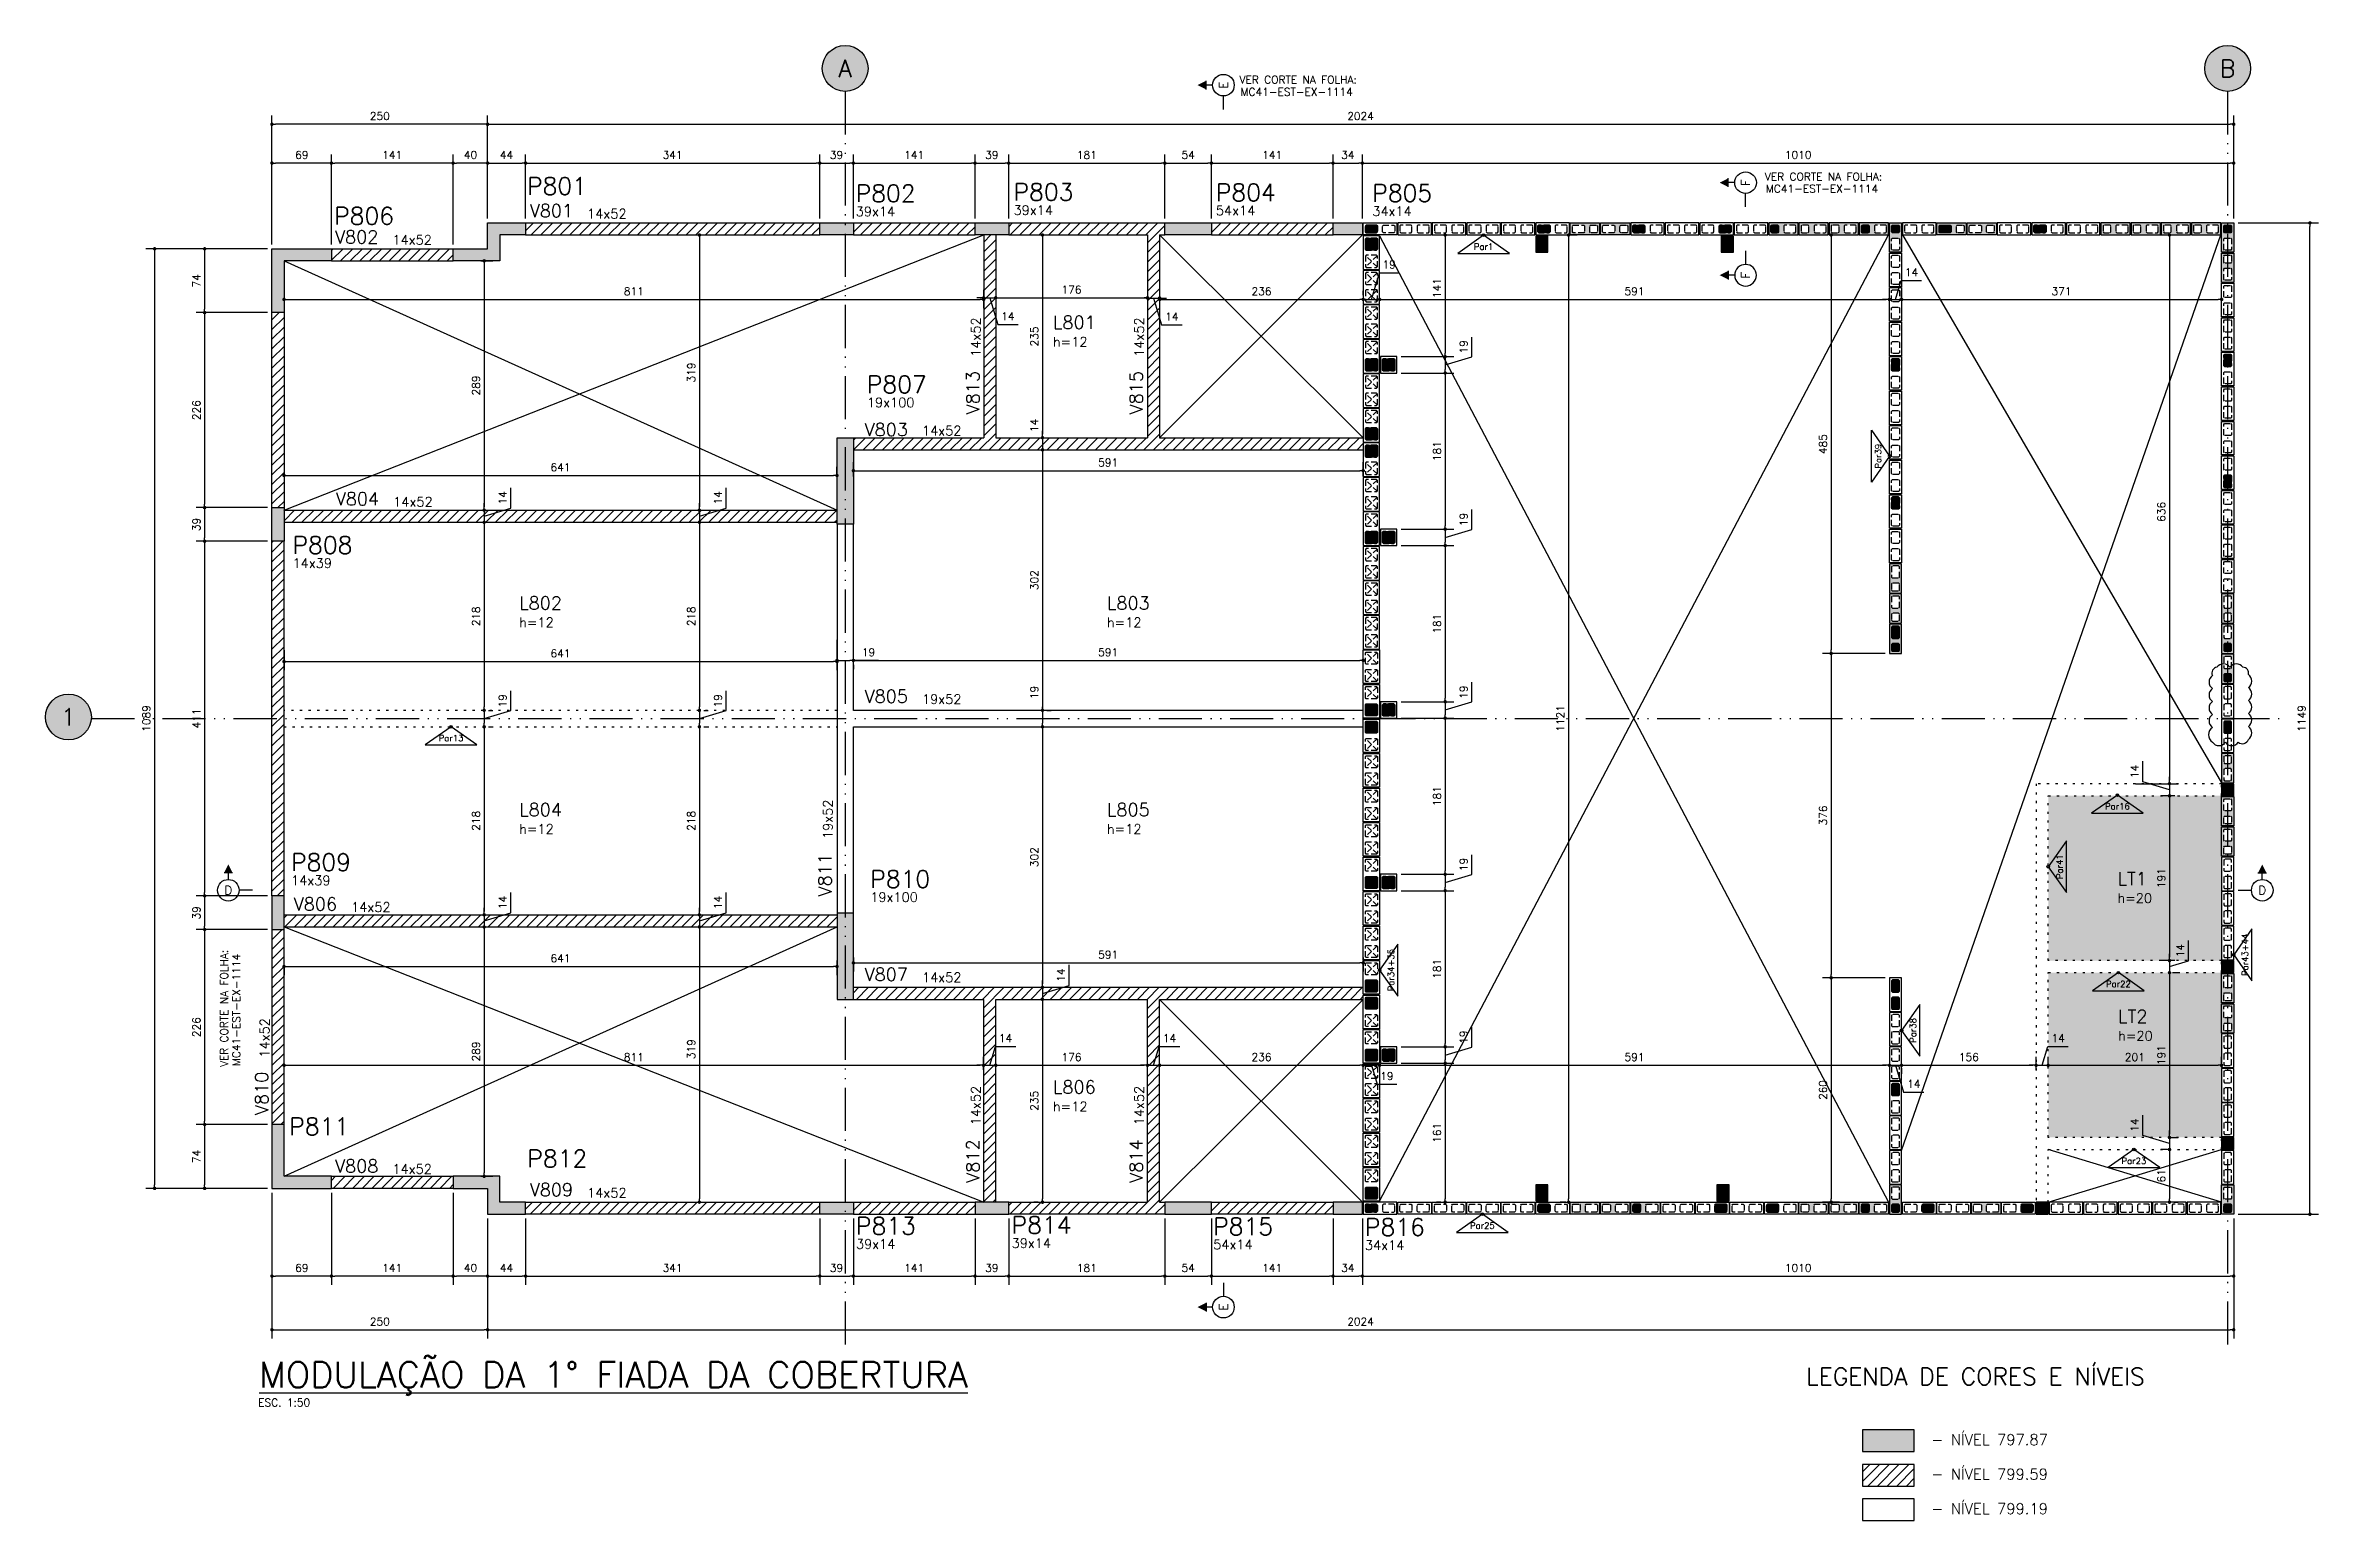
# Model space of a CAD drawing. Extents: x -14651 to 2572, y -4567 to 5191.
# Drawn here: x -63 to 2572, y 3481 to 5191 of the extents above; entities that cross this region are included whole.
import ezdxf
from ezdxf.enums import TextEntityAlignment as Align

# ---------------------------------------------------------------- set-up
doc = ezdxf.new("R2010")
doc.units = 0
doc.header["$LTSCALE"] = 25
for name, pattern in [('DASHED2', [0.375, 0.25, -0.125]), ('ESTILO_TQS_0002', [0.4, 0.1, -0.3]), ('ESTILO_TQS_0004', [3.3, 2, -0.4, 0.05, -0.4, 0.05, -0.4])]:
    doc.linetypes.add(name, pattern=pattern)
for name, color, linetype in [('203', 1, 'DASHED2'), ('213', 252, 'Continuous'), ('241', 2, 'Continuous'), ('245', 252, 'Continuous'), ('246', 7, 'Continuous'), ('247', 50, 'Continuous'), ('248', 100, 'Continuous'), ('Arranque', 14, 'Continuous'), ('COTA', 1, 'Continuous'), ('EIXOS', 1, 'ESTILO_TQS_0004'), ('FERRO', 5, 'Continuous'), ('H2', 252, 'Continuous'), ('H3', 253, 'Continuous'), ('H4', 254, 'Continuous'), ('IND-EIXOS', 2, 'Continuous'), ('L-D', 2, 'Continuous'), ('L-N', 4, 'Continuous'), ('LINHA-FINA', 1, 'Continuous'), ('Linha_fina', 1, 'Continuous'), ('Linha_media', 4, 'Continuous'), ('P-D', 2, 'Continuous'), ('P-N', 5, 'Continuous'), ('P-S', 5, 'Continuous'), ('PENA_6', 6, 'Continuous'), ('PIL-N', 4, 'Continuous'), ('PORTA', 3, 'ESTILO_TQS_0002'), ('T1', 2, 'Continuous'), ('T2', 3, 'Continuous'), ('T3', 4, 'Continuous'), ('T4', 6, 'Continuous'), ('TEXT-EIXOS', 3, 'Continuous'), ('TEXTO', 3, 'Continuous'), ('VIG-D', 2, 'Continuous'), ('VIG-N', 4, 'Continuous'), ('VIGA', 3, 'Continuous')]:
    doc.layers.add(name, color=color, linetype=linetype)
doc.styles.add('COTA', font='romans.shx')
doc.styles.add('ROMANS', font='ROMANS')
doc.styles.get("Standard").update_dxf_attribs({"font": 'romans.shx'})
doc.styles.add('Texto1', font='romans.shx', dxfattribs={"height": 9})
doc.styles.add('Texto2', font='romans.shx', dxfattribs={"height": 12.5})
doc.styles.add('Texto3', font='romans.shx', dxfattribs={"height": 20})
doc.styles.add('Texto4', font='romans.shx', dxfattribs={"height": 30})
doc.dimstyles.new('forma', dxfattribs={"dimscale": 5, "dimtxt": 1.8, "dimasz": 0.8, "dimexe": 2, "dimexo": 1, "dimgap": 1, "dimtad": 1, "dimdec": 1, "dimzin": 9, "dimtxsty": 'COTA', "dimblk1": 'DOT', "dimblk2": 'DOT', "dimsah": 1, "dimcen": 0, "dimdle": 1, "dimclrd": 256, "dimclre": 256, "dimclrt": 2, "dimadec": 0, "dimazin": 0, "dimtfac": 1, "dimtdec": 0, "dimtmove": 0, "dimatfit": 3, "dimfxl": 1, "dimtolj": 1, "dimtzin": 0, "dimarcsym": 0})
pattern_1 = [(45, (-4000, 0), (-5.61266, 5.61266), [])]

msp = doc.modelspace()

# ---------------------------------------------------------------- texts
at = {"layer": 'L-D'}
for s, p in [('h=12', (1104.85, 4842.11)), ('h=12', (486.14, 4516.91)), ('h=12', (1167.43, 4516.91)), ('h=12', (486.14, 4277.47)), ('h=12', (1167.43, 4277.47)), ('h=20', (2338.79, 4197.34)), ('h=20', (2339.53, 4037.78)), ('h=12', (1104.85, 3955.84))]:
    msp.add_text(s, height=11, dxfattribs=at).set_placement(p)
at = {"layer": 'L-N'}
for s, p in [('L801', (1104.85, 4862.51)), ('L802', (486.14, 4537.31)), ('L803', (1167.43, 4537.31)), ('L804', (486.14, 4297.87)), ('L805', (1167.43, 4297.87)), ('LT1', (2338.79, 4217.74)), ('LT2', (2339.53, 4058.18)), ('L806', (1104.85, 3976.24))]:
    msp.add_text(s, height=15, dxfattribs=at).set_placement(p)
at = {"layer": 'P-D', "linetype": 'Continuous'}
for s, p in [('39x14', (876.2, 4993.15, 0.02)), ('39x14', (1059.15, 4994.73, 0.02)), ('54x14', (1293.67, 4994.21, 0.02)), ('34x14', (1475.03, 4993.44, 0.02)), ('19x100', (889.15, 4771.72, 0.02)), ('14x39', (223.38, 4585.48, 0.02)), ('14x39', (221.69, 4217.85, 0.02)), ('19x100', (893.1, 4198.32, 0.02)), ('39x14', (876.51, 3796.4, 0.02)), ('39x14', (1056.93, 3797.39, 0.02)), ('54x14', (1290.6, 3795.82, 0.02)), ('34x14', (1466.5, 3795.03, 0.02))]:
    msp.add_text(s, height=11, dxfattribs=at).set_placement(p)
at = {"layer": 'PIL-N', "linetype": 'Continuous'}
for s, p in [('P801', (495.23, 5018.03, 0.02)), ('P802', (876.2, 5009.65, 0.02)), ('P803', (1059.15, 5011.23, 0.02)), ('P804', (1293.67, 5010.71, 0.02)), ('P805', (1475.03, 5009.94, 0.02)), ('P806', (271.63, 4983.48, 0.04)), ('P807', (889.15, 4788.22, 0.02)), ('P808', (223.38, 4601.98, 0.02)), ('P809', (221.69, 4234.35, 0.02)), ('P810', (893.1, 4214.82, 0.02)), ('P811', (219.58, 3928.24, 0.02)), ('P812', (495.58, 3890.97, 0.02)), ('P813', (876.51, 3812.9, 0.02)), ('P814', (1056.93, 3813.89, 0.02)), ('P815', (1290.6, 3812.32, 0.02)), ('P816', (1466.5, 3811.53, 0.02))]:
    msp.add_text(s, height=20, dxfattribs=at).set_placement(p)
at = {"layer": 'T1', "style": 'Texto1'}
for s, p in [('VER CORTE NA FOLHA: ', (1321.26, 5146.84)), ('MC41-EST-EX-1114', (1322.29, 5132.77)), ('VER CORTE NA FOLHA: ', (1930.2, 5034.54)), ('MC41-EST-EX-1114', (1931.24, 5020.47))]:
    msp.add_text(s, height=9, dxfattribs=at).set_placement(p)
for s, p in [('VER CORTE NA FOLHA: ', (148.57, 4007.08)), ('MC41-EST-EX-1114', (162.65, 4008.11))]:
    msp.add_text(s, height=9, rotation=90, dxfattribs=at).set_placement(p)
at = {"layer": 'T2', "style": 'Texto2'}
for s, p in [('- NÍVEL 797.87', (2123.16, 3568.9)), ('- NÍVEL 799.59', (2123.16, 3528.9)), ('- NÍVEL 799.19', (2123.16, 3488.9))]:
    msp.add_text(s, height=12.5, dxfattribs=at).set_placement(p)
at = {"layer": 'T3', "style": 'Texto3'}
msp.add_text('LEGENDA DE CORES E NÍVEIS', height=20, dxfattribs=at).set_placement((1977.93, 3638.36))
at = {"layer": 'T4', "style": 'Texto4'}
msp.add_text('%%UMODULAÇÃO DA 1° FIADA DA COBERTURA', height=30, dxfattribs=at).set_placement((184.76, 3635.41))
at = {"layer": 'TEXTO', "color": 2, "style": 'Texto1'}
msp.add_text('ESC. 1:50', height=9, dxfattribs=at).set_placement((183.66, 3613.68))
at = {"layer": 'VIG-D', "linetype": 'Continuous'}
for s, p in [('14x52', (564.91, 4990.55, -0.02)), ('14x52', (339.2, 4960.21, -0.02)), ('14x52', (953.05, 4739.09, -0.02)), ('14x52', (340.04, 4656.63, -0.02)), ('19x52', (953.05, 4427.85, -0.02)), ('14x52', (291.29, 4186.92, -0.02)), ('14x52', (953.05, 4105.42, -0.02)), ('14x52', (339.2, 3883.33, -0.02)), ('14x52', (564.91, 3855.81, -0.02))]:
    msp.add_text(s, height=11, dxfattribs=at).set_placement(p)
for s, p in [('14x52', (1020.97, 4830.13, -0.02)), ('14x52', (1210.27, 4830.13, -0.02)), ('19x52', (849.45, 4271.26, -0.02)), ('14x52', (196.54, 4017.92, -0.02)), ('14x52', (1020.97, 3939.47, -0.02)), ('14x52', (1210.27, 3939.47, -0.02))]:
    msp.add_text(s, height=11, rotation=90, dxfattribs=at).set_placement(p)
at = {"layer": 'VIG-N', "linetype": 'Continuous'}
for s, p in [('V801', (498.43, 4992.03, -0.02)), ('V802', (272.72, 4961.69, -0.02)), ('V803', (886.57, 4738.42, -0.02)), ('V804', (273.56, 4658.11, -0.02)), ('V805', (886.57, 4429.33, -0.02)), ('V806', (224.81, 4188.4, -0.02)), ('V807', (886.57, 4106.9, -0.02)), ('V808', (272.72, 3884.81, -0.02)), ('V809', (498.43, 3857.28, -0.02))]:
    msp.add_text(s, height=15, dxfattribs=at).set_placement(p)
for s, p in [('V813', (1019.49, 4763.65, -0.02)), ('V815', (1208.79, 4763.65, -0.02)), ('V811', (847.97, 4204.79, -0.02)), ('V810', (195.06, 3951.45, -0.02)), ('V812', (1019.49, 3872.99, -0.02)), ('V814', (1208.79, 3872.99, -0.02))]:
    msp.add_text(s, height=15, rotation=90, dxfattribs=at).set_placement(p)

# ---------------------------------------------------------------- blocks, each defined once
blk = doc.blocks.new('P4015', base_point=(5842102.11612, -8124149.02973))
blk.add_lwpolyline([(5842082.61612, -8124156.02973), (5842121.61612, -8124156.02973), (5842121.61612, -8124142.02973), (5842082.61612, -8124142.02973), (5842082.61612, -8124156.02973)])
at = {"color": 1, "linetype": 'DASHED2'}
for points in [[(5842085.11612, -8124152.52973), (5842086.11612, -8124153.52973), (5842098.11612, -8124153.52973), (5842099.11612, -8124152.52973), (5842099.11612, -8124145.52973), (5842098.11612, -8124144.52973), (5842086.11612, -8124144.52973), (5842085.11612, -8124145.52973), (5842085.11612, -8124152.52973)], [(5842105.11612, -8124152.52973), (5842106.11612, -8124153.52973), (5842118.11612, -8124153.52973), (5842119.11612, -8124152.52973), (5842119.11612, -8124145.52973), (5842118.11612, -8124144.52973), (5842106.11612, -8124144.52973), (5842105.11612, -8124145.52973), (5842105.11612, -8124152.52973)]]:
    blk.add_lwpolyline(points, dxfattribs=at)
blk = doc.blocks.new('P3515')
at = {"layer": '248'}
h = blk.add_hatch(color=100, dxfattribs=at)
h.paths.add_polyline_path([(17, 7), (-17, 7), (-17, -7), (17, -7)])
h.paths.add_polyline_path([(-5.5, -3.5), (-6.5, -4.5), (-13.5, -4.5), (-14.5, -3.5), (-14.5, 3.5), (-13.5, 4.5), (-6.5, 4.5), (-5.5, 3.5)], flags=16)
h.paths.add_polyline_path([(0.5, 3.5), (1.5, 4.5), (13.5, 4.5), (14.5, 3.5), (14.5, -3.5), (13.5, -4.5), (1.5, -4.5), (0.5, -3.5)], flags=16)
blk.add_lwpolyline([(-17, -7), (17, -7), (17, 7), (-17, 7), (-17, -7)])
at = {"color": 1, "linetype": 'DASHED2'}
for points in [[(-14.5, -3.5), (-13.5, -4.5), (-6.5, -4.5), (-5.5, -3.5), (-5.5, 3.5), (-6.5, 4.5), (-13.5, 4.5), (-14.5, 3.5), (-14.5, -3.5)], [(0.5, -3.5), (1.5, -4.5), (13.5, -4.5), (14.5, -3.5), (14.5, 3.5), (13.5, 4.5), (1.5, 4.5), (0.5, 3.5), (0.5, -3.5)]]:
    blk.add_lwpolyline(points, dxfattribs=at)
blk = doc.blocks.new('P2015')
at = {"layer": '247'}
h = blk.add_hatch(color=50, dxfattribs=at)
h.paths.add_polyline_path([(9.5, 7), (-9.5, 7), (-9.5, -7), (9.5, -7)])
h.paths.add_polyline_path([(6, -4.5), (-6, -4.5), (-7, -3.5), (-7, 3.5), (-6, 4.5), (6, 4.5), (7, 3.5), (7, -3.5)], flags=16)
blk.add_lwpolyline([(-9.5, -7), (9.5, -7), (9.5, 7), (-9.5, 7), (-9.5, -7)])
at = {"color": 1, "linetype": 'DASHED2'}
blk.add_lwpolyline([(-7, -3.5), (-6, -4.5), (6, -4.5), (7, -3.5), (7, 3.5), (6, 4.5), (-6, 4.5), (-7, 3.5), (-7, -3.5)], dxfattribs=at)
blk = doc.blocks.new('GR-1409')
at = {"layer": '213'}
h = blk.add_hatch(color=256, dxfattribs=at)
h.paths.add_polyline_path([(-6, 4.5), (-7, 3.5), (-7, -3.5), (-6, -4.5), (6, -4.5), (7, -3.5), (7, 3.5), (6, 4.5)])
h.paths.add_polyline_path([(-2, 0, 1), (2, 0, 1)], flags=16)
at = {"layer": 'Arranque'}
blk.add_hatch(color=256, dxfattribs=at).paths.add_polyline_path([(-2, 0, 1), (2, 0, 1)])
at = {"layer": '213'}
blk.add_lwpolyline([(-7, 3.5), (-6, 4.5), (6, 4.5), (7, 3.5), (7, -3.5), (6, -4.5), (-6, -4.5), (-7, -3.5), (-7, 3.5)], dxfattribs=at)
at = {"layer": 'FERRO', "linetype": 'Continuous'}
blk.add_circle((0, 0), 2, dxfattribs=at)
blk = doc.blocks.new('GR-0909')
at = {"layer": '213'}
h = blk.add_hatch(color=256, dxfattribs=at)
h.paths.add_polyline_path([(3.5, -4.5), (4.5, -3.5), (4.500001, 3.5), (3.500001, 4.5), (-3.499999, 4.5), (-4.499999, 3.5), (-4.5, -3.5), (-3.5, -4.5)])
h.paths.add_polyline_path([(-2, 0, -1), (2, 0, -1)], flags=16)
at = {"layer": 'Arranque'}
blk.add_hatch(color=256, dxfattribs=at).paths.add_polyline_path([(2, 0, 1), (-2, 0, 1)])
at = {"layer": '213'}
blk.add_lwpolyline([(3.500001, 4.5), (4.500001, 3.5), (4.5, -3.5), (3.5, -4.5), (-3.5, -4.5), (-4.5, -3.5), (-4.499999, 3.5), (-3.499999, 4.5), (3.500001, 4.5)], dxfattribs=at)
at = {"layer": 'FERRO', "linetype": 'Continuous'}
blk.add_circle((0, 0), 2, dxfattribs=at)
blk = doc.blocks.new('P4020')
blk.add_lwpolyline([(-19.5, -9.5), (19.5, -9.5), (19.5, 9.5), (-19.5, 9.5), (-19.5, -9.5)])
at = {"color": 1, "linetype": 'DASHED2'}
for points in [[(-17, -6), (-16, -7), (-4, -7), (-3, -6), (-3, 6), (-4, 7), (-16, 7), (-17, 6), (-17, -6)], [(3, -6), (4, -7), (16, -7), (17, -6), (17, 6), (16, 7), (4, 7), (3, 6), (3, -6)]]:
    blk.add_lwpolyline(points, dxfattribs=at)
at = {"layer": '203', "color": 253}
for p, q in [((-16.5, 6.5), (-3.5, -6.5)), ((-3.5, 6.5), (-16.5, -6.5)), ((16.5, 6.5), (3.5, -6.5)), ((3.5, 6.5), (16.5, -6.5))]:
    blk.add_line(p, q, dxfattribs=at)
blk = doc.blocks.new('GR-1414')
at = {"layer": '213'}
h = blk.add_hatch(color=256, dxfattribs=at)
h.paths.add_polyline_path([(6, -7), (7, -6), (7, 6), (6, 7), (-6, 7), (-7, 6), (-7, -6), (-6, -7)])
h.paths.add_polyline_path([(2, 0, 1), (-2, 0, 1)], flags=16)
at = {"layer": 'Arranque'}
blk.add_hatch(color=256, dxfattribs=at).paths.add_polyline_path([(2, 0, 1), (-2, 0, 1)])
at = {"layer": '213'}
for p, q in [((-7, 6), (-6, 7)), ((-7, -6), (-7, 6)), ((-6, 7), (6, 7)), ((6, 7), (7, 6)), ((7, 6), (7, -6)), ((-6, -7), (-7, -6)), ((6, -7), (-6, -7)), ((7, -6), (6, -7))]:
    blk.add_line(p, q, dxfattribs=at)
at = {"layer": 'FERRO', "linetype": 'Continuous'}
blk.add_circle((0, 0), 2, dxfattribs=at)
blk = doc.blocks.new('P2020')
blk.add_lwpolyline([(-9.5, -9.5), (9.5, -9.5), (9.5, 9.5), (-9.5, 9.5), (-9.5, -9.5)])
at = {"color": 1, "linetype": 'DASHED2'}
blk.add_lwpolyline([(-7, -6), (-6, -7), (6, -7), (7, -6), (7, 6), (6, 7), (-6, 7), (-7, 6), (-7, -6)], dxfattribs=at)
at = {"layer": '203', "color": 253}
for p, q in [((-6.5, 6.5), (6.5, -6.5)), ((6.5, 6.5), (-6.5, -6.5))]:
    blk.add_line(p, q, dxfattribs=at)
blk = doc.blocks.new('seção_esq')
at = {"layer": 'Linha_media'}
for p, q in [((1, 4), (-1, 4)), ((0, 2.5), (0, 4)), ((5.62, 0), (2.5, 0))]:
    blk.add_line(p, q, dxfattribs=at)
blk.add_circle((0, 0), 2.5, dxfattribs=at)
blk.add_solid([(1, 4), (0, 6), (-1, 4)], dxfattribs=at)
blk = doc.blocks.new('seção_dir')
at = {"layer": 'Linha_media'}
for p, q in [((-5.62, 0), (-2.5, 0)), ((-1, 4), (1, 4)), ((0, 2.5), (0, 4))]:
    blk.add_line(p, q, dxfattribs=at)
blk.add_circle((0, 0), 2.5, dxfattribs=at)
blk.add_solid([(-1, 4), (0, 6), (1, 4)], dxfattribs=at)
blk = doc.blocks.new('atrib_seção')
at = {"layer": 'Linha_media', "style": 'ROMANS'}
blk.add_attdef('X', text='', height=2, dxfattribs=at).set_placement((0, 0), align=Align.MIDDLE)
blk = doc.blocks.new('P1515')
at = {"layer": '246'}
blk.add_hatch(color=135, dxfattribs=at).paths.add_polyline_path([(7, -7), (7, 7), (-7, 7), (-7, -7), (7, -7), (3.5, -4.5), (-3.5, -4.5), (-4.5, -3.5), (-4.5, 3.5), (-3.5, 4.5), (3.5, 4.5), (4.5, 3.5), (4.5, -3.5), (3.5, -4.5)])
blk.add_lwpolyline([(-7, -7), (7, -7), (7, 7), (-7, 7), (-7, -7)])
at = {"color": 1, "linetype": 'DASHED2'}
blk.add_lwpolyline([(-4.5, -3.5), (-3.5, -4.5), (3.5, -4.5), (4.5, -3.5), (4.5, 3.5), (3.5, 4.5), (-3.5, 4.5), (-4.5, 3.5), (-4.5, -3.5)], dxfattribs=at)
at = {"layer": '245', "color": 135}
blk.add_lwpolyline([(7, -7), (7, 7), (-7, 7), (-7, -7), (7, -7), (3.5, -4.5), (-3.5, -4.5), (-4.5, -3.5), (-4.5, 3.5), (-3.5, 4.5), (3.5, 4.5), (4.5, 3.5), (4.5, -3.5), (3.5, -4.5), (7, -7)], dxfattribs=at)
blk = doc.blocks.new('A$C84a07bde')
at = {"layer": 'H4'}
h = blk.add_hatch(color=256, dxfattribs=at)
edge = h.paths.add_edge_path()
edge.add_arc((1173.6, -214.9), 26.6, 0, 360)
h = blk.add_hatch(color=256, dxfattribs=at)
edge = h.paths.add_edge_path()
edge.add_arc((2776.1, -214.9), 26.6, 0, 360)
h = blk.add_hatch(color=256, dxfattribs=at)
edge = h.paths.add_edge_path()
edge.add_arc((273.2, -966.7), 26.6, 0, 360)
at = {"layer": 'EIXOS'}
for p, q in [((1173.6, -241.5), (1173.6, -1700)), ((2776.1, -241.5), (2776.1, -1700)), ((299.7, -968.5), (2840.4, -968.5))]:
    blk.add_line(p, q, dxfattribs=at)
at = {"layer": 'IND-EIXOS'}
for centre in [(1173.6, -214.9), (2776.1, -214.9), (273.2, -966.7)]:
    blk.add_circle(centre, 26.6, dxfattribs=at)
at = {"layer": 'TEXT-EIXOS'}
for s, p in [('A', (1173.5, -214.9)), ('B', (2776, -214.9)), ('1', (273.2, -966.7))]:
    blk.add_text(s, height=20, dxfattribs=at).set_placement(p, align=Align.MIDDLE_CENTER)
blk = doc.blocks.new('_IDNPAR_2')
at = {"color": 3}
blk.add_lwpolyline([(1, -0.7), (0, 0), (-1, -0.7)], close=True, dxfattribs=at)
blk.add_circle((0, 0), 0.05, dxfattribs=at)
at = {"layer": '247', "color": 2, "style": 'COTA', "flags": 8}
blk.add_attdef('ID', text='', height=0.24, dxfattribs=at).set_placement((0, -0.438), align=Align.MIDDLE_CENTER)
blk = doc.blocks.new('_Dot')
at = {"color": 0, "linetype": 'ByBlock', "lineweight": -2}
blk.add_line((-0.5, 0), (-1, 0), dxfattribs=at)
at = {"color": 0, "linetype": 'ByBlock', "const_width": 0.5}
blk.add_lwpolyline([(-0.25, 0, 1), (0.25, 0, 1)], format="xyb", close=True, dxfattribs=at)
blk = doc.blocks.new('*D67')
at = {"layer": 'COTA', "lineweight": -2, "transparency": 16777216}
for p, q in [((449.5, 4990.4), (449.5, 5064.7)), ((493.5, 4990.4), (493.5, 5064.7)), ((453.5, 5054.7), (489.5, 5054.7))]:
    blk.add_line(p, q, dxfattribs=at)
at = {"layer": 'Defpoints', "color": 0, "transparency": 16777216}
for p in [(493.5, 5054.7), (449.5, 4985.4), (493.5, 4985.4)]:
    blk.add_point(p, dxfattribs=at)
at = {"layer": 'COTA', "lineweight": -2, "transparency": 16777216, "xscale": 4, "yscale": 4, "zscale": 4, "rotation": 180}
blk.add_blockref('_Dot', (449.5, 5054.7), dxfattribs=at)
at = {"layer": 'COTA', "lineweight": -2, "transparency": 16777216, "xscale": 4, "yscale": 4, "zscale": 4}
blk.add_blockref('_Dot', (493.5, 5054.7), dxfattribs=at)
at = {"layer": 'COTA', "color": 2, "transparency": 16777216, "insert": (471.5, 5064.2), "char_height": 9, "attachment_point": 5, "style": 'COTA'}
blk.add_mtext('\\A1;44 ', dxfattribs=at)
blk = doc.blocks.new('*D68')
at = {"layer": 'COTA', "lineweight": -2, "transparency": 16777216}
for p, q in [((493.5, 4990.4), (493.5, 5064.7)), ((834.5, 4990.4), (834.5, 5064.7)), ((497.5, 5054.7), (830.5, 5054.7))]:
    blk.add_line(p, q, dxfattribs=at)
at = {"layer": 'Defpoints', "color": 0, "transparency": 16777216}
for p in [(834.5, 5054.7), (493.5, 4985.4), (834.5, 4985.4)]:
    blk.add_point(p, dxfattribs=at)
at = {"layer": 'COTA', "lineweight": -2, "transparency": 16777216, "xscale": 4, "yscale": 4, "zscale": 4, "rotation": 180}
blk.add_blockref('_Dot', (493.5, 5054.7), dxfattribs=at)
at = {"layer": 'COTA', "lineweight": -2, "transparency": 16777216, "xscale": 4, "yscale": 4, "zscale": 4}
blk.add_blockref('_Dot', (834.5, 5054.7), dxfattribs=at)
at = {"layer": 'COTA', "color": 2, "transparency": 16777216, "insert": (664, 5064.2), "char_height": 9, "attachment_point": 5, "style": 'COTA'}
blk.add_mtext('\\A1;341 ', dxfattribs=at)
blk = doc.blocks.new('*D69')
at = {"layer": 'COTA', "lineweight": -2, "transparency": 16777216}
for p, q in [((834.5, 4990.4), (834.5, 5064.7)), ((873.5, 4990.4), (873.5, 5064.7)), ((838.5, 5054.7), (869.5, 5054.7))]:
    blk.add_line(p, q, dxfattribs=at)
at = {"layer": 'Defpoints', "color": 0, "transparency": 16777216}
for p in [(873.5, 5054.7), (834.5, 4985.4), (873.5, 4985.4)]:
    blk.add_point(p, dxfattribs=at)
at = {"layer": 'COTA', "lineweight": -2, "transparency": 16777216, "xscale": 4, "yscale": 4, "zscale": 4, "rotation": 180}
blk.add_blockref('_Dot', (834.5, 5054.7), dxfattribs=at)
at = {"layer": 'COTA', "lineweight": -2, "transparency": 16777216, "xscale": 4, "yscale": 4, "zscale": 4}
blk.add_blockref('_Dot', (873.5, 5054.7), dxfattribs=at)
at = {"layer": 'COTA', "color": 2, "transparency": 16777216, "insert": (854, 5064.2), "char_height": 9, "attachment_point": 5, "style": 'COTA'}
blk.add_mtext('\\A1;39 ', dxfattribs=at)
blk = doc.blocks.new('*D70')
at = {"layer": 'COTA', "lineweight": -2, "transparency": 16777216}
for p, q in [((873.5, 4990.4), (873.5, 5064.7)), ((1014.5, 4990.4), (1014.5, 5064.7)), ((877.5, 5054.7), (1010.5, 5054.7))]:
    blk.add_line(p, q, dxfattribs=at)
at = {"layer": 'Defpoints', "color": 0, "transparency": 16777216}
for p in [(1014.5, 5054.7), (873.5, 4985.4), (1014.5, 4985.4)]:
    blk.add_point(p, dxfattribs=at)
at = {"layer": 'COTA', "lineweight": -2, "transparency": 16777216, "xscale": 4, "yscale": 4, "zscale": 4, "rotation": 180}
blk.add_blockref('_Dot', (873.5, 5054.7), dxfattribs=at)
at = {"layer": 'COTA', "lineweight": -2, "transparency": 16777216, "xscale": 4, "yscale": 4, "zscale": 4}
blk.add_blockref('_Dot', (1014.5, 5054.7), dxfattribs=at)
at = {"layer": 'COTA', "color": 2, "transparency": 16777216, "insert": (944, 5064.2), "char_height": 9, "attachment_point": 5, "style": 'COTA'}
blk.add_mtext('\\A1;141 ', dxfattribs=at)
blk = doc.blocks.new('*D71')
at = {"layer": 'COTA', "lineweight": -2, "transparency": 16777216}
for p, q in [((1014.5, 4990.4), (1014.5, 5064.7)), ((1053.5, 4990.4), (1053.5, 5064.7)), ((1018.5, 5054.7), (1049.5, 5054.7))]:
    blk.add_line(p, q, dxfattribs=at)
at = {"layer": 'Defpoints', "color": 0, "transparency": 16777216}
for p in [(1053.5, 5054.7), (1014.5, 4985.4), (1053.5, 4985.4)]:
    blk.add_point(p, dxfattribs=at)
at = {"layer": 'COTA', "lineweight": -2, "transparency": 16777216, "xscale": 4, "yscale": 4, "zscale": 4, "rotation": 180}
blk.add_blockref('_Dot', (1014.5, 5054.7), dxfattribs=at)
at = {"layer": 'COTA', "lineweight": -2, "transparency": 16777216, "xscale": 4, "yscale": 4, "zscale": 4}
blk.add_blockref('_Dot', (1053.5, 5054.7), dxfattribs=at)
at = {"layer": 'COTA', "color": 2, "transparency": 16777216, "insert": (1034, 5064.2), "char_height": 9, "attachment_point": 5, "style": 'COTA'}
blk.add_mtext('\\A1;39 ', dxfattribs=at)
blk = doc.blocks.new('*D72')
at = {"layer": 'COTA', "lineweight": -2, "transparency": 16777216}
for p, q in [((1053.5, 4990.4), (1053.5, 5064.7)), ((1234.5, 4990.4), (1234.5, 5064.7)), ((1057.5, 5054.7), (1230.5, 5054.7))]:
    blk.add_line(p, q, dxfattribs=at)
at = {"layer": 'Defpoints', "color": 0, "transparency": 16777216}
for p in [(1234.5, 5054.7), (1053.5, 4985.4), (1234.5, 4985.4)]:
    blk.add_point(p, dxfattribs=at)
at = {"layer": 'COTA', "lineweight": -2, "transparency": 16777216, "xscale": 4, "yscale": 4, "zscale": 4, "rotation": 180}
blk.add_blockref('_Dot', (1053.5, 5054.7), dxfattribs=at)
at = {"layer": 'COTA', "lineweight": -2, "transparency": 16777216, "xscale": 4, "yscale": 4, "zscale": 4}
blk.add_blockref('_Dot', (1234.5, 5054.7), dxfattribs=at)
at = {"layer": 'COTA', "color": 2, "transparency": 16777216, "insert": (1144, 5064.2), "char_height": 9, "attachment_point": 5, "style": 'COTA'}
blk.add_mtext('\\A1;181 ', dxfattribs=at)
blk = doc.blocks.new('*D73')
at = {"layer": 'COTA', "lineweight": -2, "transparency": 16777216}
for p, q in [((1234.5, 4990.4), (1234.5, 5064.7)), ((1288.5, 4990.4), (1288.5, 5064.7)), ((1238.5, 5054.7), (1284.5, 5054.7))]:
    blk.add_line(p, q, dxfattribs=at)
at = {"layer": 'Defpoints', "color": 0, "transparency": 16777216}
for p in [(1288.5, 5054.7), (1234.5, 4985.4), (1288.5, 4985.4)]:
    blk.add_point(p, dxfattribs=at)
at = {"layer": 'COTA', "lineweight": -2, "transparency": 16777216, "xscale": 4, "yscale": 4, "zscale": 4, "rotation": 180}
blk.add_blockref('_Dot', (1234.5, 5054.7), dxfattribs=at)
at = {"layer": 'COTA', "lineweight": -2, "transparency": 16777216, "xscale": 4, "yscale": 4, "zscale": 4}
blk.add_blockref('_Dot', (1288.5, 5054.7), dxfattribs=at)
at = {"layer": 'COTA', "color": 2, "transparency": 16777216, "insert": (1261.5, 5064.2), "char_height": 9, "attachment_point": 5, "style": 'COTA'}
blk.add_mtext('\\A1;54 ', dxfattribs=at)
blk = doc.blocks.new('*D74')
at = {"layer": 'COTA', "lineweight": -2, "transparency": 16777216}
for p, q in [((1288.5, 4990.4), (1288.5, 5064.7)), ((1429.5, 4990.4), (1429.5, 5064.7)), ((1292.5, 5054.7), (1425.5, 5054.7))]:
    blk.add_line(p, q, dxfattribs=at)
at = {"layer": 'Defpoints', "color": 0, "transparency": 16777216}
for p in [(1429.5, 5054.7), (1288.5, 4985.4), (1429.5, 4985.4)]:
    blk.add_point(p, dxfattribs=at)
at = {"layer": 'COTA', "lineweight": -2, "transparency": 16777216, "xscale": 4, "yscale": 4, "zscale": 4, "rotation": 180}
blk.add_blockref('_Dot', (1288.5, 5054.7), dxfattribs=at)
at = {"layer": 'COTA', "lineweight": -2, "transparency": 16777216, "xscale": 4, "yscale": 4, "zscale": 4}
blk.add_blockref('_Dot', (1429.5, 5054.7), dxfattribs=at)
at = {"layer": 'COTA', "color": 2, "transparency": 16777216, "insert": (1359, 5064.2), "char_height": 9, "attachment_point": 5, "style": 'COTA'}
blk.add_mtext('\\A1;141 ', dxfattribs=at)
blk = doc.blocks.new('*D75')
at = {"layer": 'COTA', "lineweight": -2, "transparency": 16777216}
for p, q in [((1429.5, 4990.4), (1429.5, 5064.7)), ((1463.5, 4990.4), (1463.5, 5064.7)), ((1433.5, 5054.7), (1459.5, 5054.7))]:
    blk.add_line(p, q, dxfattribs=at)
at = {"layer": 'Defpoints', "color": 0, "transparency": 16777216}
for p in [(1463.5, 5054.7), (1429.5, 4985.4), (1463.5, 4985.4)]:
    blk.add_point(p, dxfattribs=at)
at = {"layer": 'COTA', "lineweight": -2, "transparency": 16777216, "xscale": 4, "yscale": 4, "zscale": 4, "rotation": 180}
blk.add_blockref('_Dot', (1429.5, 5054.7), dxfattribs=at)
at = {"layer": 'COTA', "lineweight": -2, "transparency": 16777216, "xscale": 4, "yscale": 4, "zscale": 4}
blk.add_blockref('_Dot', (1463.5, 5054.7), dxfattribs=at)
at = {"layer": 'COTA', "color": 2, "transparency": 16777216, "insert": (1446.5, 5064.2), "char_height": 9, "attachment_point": 5, "style": 'COTA'}
blk.add_mtext('\\A1;34 ', dxfattribs=at)
blk = doc.blocks.new('*D76')
at = {"layer": 'COTA', "lineweight": -2, "transparency": 16777216}
for p, q in [((1463.5, 4990.4), (1463.5, 5064.7)), ((2473.5, 4990.4), (2473.5, 5064.7)), ((1467.5, 5054.7), (2469.5, 5054.7))]:
    blk.add_line(p, q, dxfattribs=at)
at = {"layer": 'Defpoints', "color": 0, "transparency": 16777216}
for p in [(2473.5, 5054.7), (1463.5, 4985.4), (2473.5, 4985.4)]:
    blk.add_point(p, dxfattribs=at)
at = {"layer": 'COTA', "lineweight": -2, "transparency": 16777216, "xscale": 4, "yscale": 4, "zscale": 4, "rotation": 180}
blk.add_blockref('_Dot', (1463.5, 5054.7), dxfattribs=at)
at = {"layer": 'COTA', "lineweight": -2, "transparency": 16777216, "xscale": 4, "yscale": 4, "zscale": 4}
blk.add_blockref('_Dot', (2473.5, 5054.7), dxfattribs=at)
at = {"layer": 'COTA', "color": 2, "transparency": 16777216, "insert": (1968.5, 5064.2), "char_height": 9, "attachment_point": 5, "style": 'COTA'}
blk.add_mtext('\\A1;1010 ', dxfattribs=at)
blk = doc.blocks.new('*D77')
at = {"layer": 'COTA', "lineweight": -2, "transparency": 16777216}
for p, q in [((409.5, 4960.4), (409.5, 5064.7)), ((449.5, 4990.4), (449.5, 5064.7)), ((445.5, 5054.7), (413.5, 5054.7))]:
    blk.add_line(p, q, dxfattribs=at)
at = {"layer": 'Defpoints', "color": 0, "transparency": 16777216}
for p in [(409.5, 5054.7), (449.5, 4985.4), (409.5, 4955.4)]:
    blk.add_point(p, dxfattribs=at)
at = {"layer": 'COTA', "lineweight": -2, "transparency": 16777216, "xscale": 4, "yscale": 4, "zscale": 4, "rotation": 180}
blk.add_blockref('_Dot', (409.5, 5054.7), dxfattribs=at)
at = {"layer": 'COTA', "lineweight": -2, "transparency": 16777216, "xscale": 4, "yscale": 4, "zscale": 4}
blk.add_blockref('_Dot', (449.5, 5054.7), dxfattribs=at)
at = {"layer": 'COTA', "color": 2, "transparency": 16777216, "insert": (429.5, 5064.2), "char_height": 9, "attachment_point": 5, "style": 'COTA'}
blk.add_mtext('\\A1;40 ', dxfattribs=at)
blk = doc.blocks.new('*D78')
at = {"layer": 'COTA', "lineweight": -2, "transparency": 16777216}
for p, q in [((268.5, 4960.4), (268.5, 5064.7)), ((409.5, 4960.4), (409.5, 5064.7)), ((405.5, 5054.7), (272.5, 5054.7))]:
    blk.add_line(p, q, dxfattribs=at)
at = {"layer": 'Defpoints', "color": 0, "transparency": 16777216}
for p in [(268.5, 5054.7), (268.5, 4955.4), (409.5, 4955.4)]:
    blk.add_point(p, dxfattribs=at)
at = {"layer": 'COTA', "lineweight": -2, "transparency": 16777216, "xscale": 4, "yscale": 4, "zscale": 4, "rotation": 180}
blk.add_blockref('_Dot', (268.5, 5054.7), dxfattribs=at)
at = {"layer": 'COTA', "lineweight": -2, "transparency": 16777216, "xscale": 4, "yscale": 4, "zscale": 4}
blk.add_blockref('_Dot', (409.5, 5054.7), dxfattribs=at)
at = {"layer": 'COTA', "color": 2, "transparency": 16777216, "insert": (339, 5064.2), "char_height": 9, "attachment_point": 5, "style": 'COTA'}
blk.add_mtext('\\A1;141 ', dxfattribs=at)
blk = doc.blocks.new('*D79')
at = {"layer": 'COTA', "lineweight": -2, "transparency": 16777216}
for p, q in [((199.5, 4960.4), (199.5, 5064.7)), ((268.5, 4960.4), (268.5, 5064.7)), ((264.5, 5054.7), (203.5, 5054.7))]:
    blk.add_line(p, q, dxfattribs=at)
at = {"layer": 'Defpoints', "color": 0, "transparency": 16777216}
for p in [(199.5, 5054.7), (199.5, 4955.4), (268.5, 4955.4)]:
    blk.add_point(p, dxfattribs=at)
at = {"layer": 'COTA', "lineweight": -2, "transparency": 16777216, "xscale": 4, "yscale": 4, "zscale": 4, "rotation": 180}
blk.add_blockref('_Dot', (199.5, 5054.7), dxfattribs=at)
at = {"layer": 'COTA', "lineweight": -2, "transparency": 16777216, "xscale": 4, "yscale": 4, "zscale": 4}
blk.add_blockref('_Dot', (268.5, 5054.7), dxfattribs=at)
at = {"layer": 'COTA', "color": 2, "transparency": 16777216, "insert": (234, 5064.2), "char_height": 9, "attachment_point": 5, "style": 'COTA'}
blk.add_mtext('\\A1;69 ', dxfattribs=at)
blk = doc.blocks.new('*D80')
at = {"layer": 'COTA', "lineweight": -2, "transparency": 16777216}
for p, q in [((194.5, 4955.4), (111.5, 4955.4)), ((121.5, 4951.4), (121.5, 4885.4)), ((194.5, 4881.4), (111.5, 4881.4))]:
    blk.add_line(p, q, dxfattribs=at)
at = {"layer": 'Defpoints', "color": 0, "transparency": 16777216}
for p in [(199.5, 4955.4), (121.5, 4881.4), (199.5, 4881.4)]:
    blk.add_point(p, dxfattribs=at)
at = {"layer": 'COTA', "lineweight": -2, "transparency": 16777216, "xscale": 4, "yscale": 4, "zscale": 4}
for p, rotation in [((121.5, 4955.4), 90), ((121.5, 4881.4), 270)]:
    blk.add_blockref('_Dot', p, dxfattribs=dict(at, rotation=rotation))
at = {"layer": 'COTA', "color": 2, "transparency": 16777216, "insert": (112, 4918.4), "char_height": 9, "attachment_point": 5, "rotation": 90, "style": 'COTA'}
blk.add_mtext('\\A1;74 ', dxfattribs=at)
blk = doc.blocks.new('*D81')
at = {"layer": 'COTA', "lineweight": -2, "transparency": 16777216}
for p, q in [((194.5, 4881.4), (111.5, 4881.4)), ((121.5, 4877.4), (121.5, 4659.4)), ((194.5, 4655.4), (111.5, 4655.4))]:
    blk.add_line(p, q, dxfattribs=at)
at = {"layer": 'Defpoints', "color": 0, "transparency": 16777216}
for p in [(199.5, 4881.4), (121.5, 4655.4), (199.5, 4655.4)]:
    blk.add_point(p, dxfattribs=at)
at = {"layer": 'COTA', "lineweight": -2, "transparency": 16777216, "xscale": 4, "yscale": 4, "zscale": 4}
for p, rotation in [((121.5, 4881.4), 90), ((121.5, 4655.4), 270)]:
    blk.add_blockref('_Dot', p, dxfattribs=dict(at, rotation=rotation))
at = {"layer": 'COTA', "color": 2, "transparency": 16777216, "insert": (112, 4768.4), "char_height": 9, "attachment_point": 5, "rotation": 90, "style": 'COTA'}
blk.add_mtext('\\A1;226 ', dxfattribs=at)
blk = doc.blocks.new('*D82')
at = {"layer": 'COTA', "lineweight": -2, "transparency": 16777216}
for p, q in [((194.5, 4655.4), (111.5, 4655.4)), ((121.5, 4651.4), (121.5, 4620.4)), ((194.5, 4616.4), (111.5, 4616.4))]:
    blk.add_line(p, q, dxfattribs=at)
at = {"layer": 'Defpoints', "color": 0, "transparency": 16777216}
for p in [(199.5, 4655.4), (121.5, 4616.4), (199.5, 4616.4)]:
    blk.add_point(p, dxfattribs=at)
at = {"layer": 'COTA', "lineweight": -2, "transparency": 16777216, "xscale": 4, "yscale": 4, "zscale": 4}
for p, rotation in [((121.5, 4655.4), 90), ((121.5, 4616.4), 270)]:
    blk.add_blockref('_Dot', p, dxfattribs=dict(at, rotation=rotation))
at = {"layer": 'COTA', "color": 2, "transparency": 16777216, "insert": (112, 4635.9), "char_height": 9, "attachment_point": 5, "rotation": 90, "style": 'COTA'}
blk.add_mtext('\\A1;39 ', dxfattribs=at)
blk = doc.blocks.new('*D83')
at = {"layer": 'COTA', "lineweight": -2, "transparency": 16777216}
for p, q in [((194.5, 4616.4), (111.5, 4616.4)), ((121.5, 4612.4), (121.5, 4209.4)), ((194.5, 4205.4), (111.5, 4205.4))]:
    blk.add_line(p, q, dxfattribs=at)
at = {"layer": 'Defpoints', "color": 0, "transparency": 16777216}
for p in [(199.5, 4616.4), (121.5, 4205.4), (199.5, 4205.4)]:
    blk.add_point(p, dxfattribs=at)
at = {"layer": 'COTA', "lineweight": -2, "transparency": 16777216, "xscale": 4, "yscale": 4, "zscale": 4}
for p, rotation in [((121.5, 4616.4), 90), ((121.5, 4205.4), 270)]:
    blk.add_blockref('_Dot', p, dxfattribs=dict(at, rotation=rotation))
at = {"layer": 'COTA', "color": 2, "transparency": 16777216, "insert": (112, 4410.9), "char_height": 9, "attachment_point": 5, "rotation": 90, "style": 'COTA'}
blk.add_mtext('\\A1;411 ', dxfattribs=at)
blk = doc.blocks.new('*D84')
at = {"layer": 'COTA', "lineweight": -2, "transparency": 16777216}
for p, q in [((194.5, 4205.4), (111.5, 4205.4)), ((121.5, 4201.4), (121.5, 4170.4)), ((194.5, 4166.4), (111.5, 4166.4))]:
    blk.add_line(p, q, dxfattribs=at)
at = {"layer": 'Defpoints', "color": 0, "transparency": 16777216}
for p in [(199.5, 4205.4), (121.5, 4166.4), (199.5, 4166.4)]:
    blk.add_point(p, dxfattribs=at)
at = {"layer": 'COTA', "lineweight": -2, "transparency": 16777216, "xscale": 4, "yscale": 4, "zscale": 4}
for p, rotation in [((121.5, 4205.4), 90), ((121.5, 4166.4), 270)]:
    blk.add_blockref('_Dot', p, dxfattribs=dict(at, rotation=rotation))
at = {"layer": 'COTA', "color": 2, "transparency": 16777216, "insert": (112, 4185.9), "char_height": 9, "attachment_point": 5, "rotation": 90, "style": 'COTA'}
blk.add_mtext('\\A1;39 ', dxfattribs=at)
blk = doc.blocks.new('*D85')
at = {"layer": 'COTA', "lineweight": -2, "transparency": 16777216}
for p, q in [((194.5, 4166.4), (111.5, 4166.4)), ((121.5, 4162.4), (121.5, 3944.4)), ((194.5, 3940.4), (111.5, 3940.4))]:
    blk.add_line(p, q, dxfattribs=at)
at = {"layer": 'Defpoints', "color": 0, "transparency": 16777216}
for p in [(199.5, 4166.4), (121.5, 3940.4), (199.5, 3940.4)]:
    blk.add_point(p, dxfattribs=at)
at = {"layer": 'COTA', "lineweight": -2, "transparency": 16777216, "xscale": 4, "yscale": 4, "zscale": 4}
for p, rotation in [((121.5, 4166.4), 90), ((121.5, 3940.4), 270)]:
    blk.add_blockref('_Dot', p, dxfattribs=dict(at, rotation=rotation))
at = {"layer": 'COTA', "color": 2, "transparency": 16777216, "insert": (112, 4053.4), "char_height": 9, "attachment_point": 5, "rotation": 90, "style": 'COTA'}
blk.add_mtext('\\A1;226 ', dxfattribs=at)
blk = doc.blocks.new('*D86')
at = {"layer": 'COTA', "lineweight": -2, "transparency": 16777216}
for p, q in [((194.5, 3940.4), (111.5, 3940.4)), ((121.5, 3936.4), (121.5, 3870.4)), ((194.5, 3866.4), (111.5, 3866.4))]:
    blk.add_line(p, q, dxfattribs=at)
at = {"layer": 'Defpoints', "color": 0, "transparency": 16777216}
for p in [(199.5, 3940.4), (121.5, 3866.4), (199.5, 3866.4)]:
    blk.add_point(p, dxfattribs=at)
at = {"layer": 'COTA', "lineweight": -2, "transparency": 16777216, "xscale": 4, "yscale": 4, "zscale": 4}
for p, rotation in [((121.5, 3940.4), 90), ((121.5, 3866.4), 270)]:
    blk.add_blockref('_Dot', p, dxfattribs=dict(at, rotation=rotation))
at = {"layer": 'COTA', "color": 2, "transparency": 16777216, "insert": (112, 3903.4), "char_height": 9, "attachment_point": 5, "rotation": 90, "style": 'COTA'}
blk.add_mtext('\\A1;74 ', dxfattribs=at)
blk = doc.blocks.new('*D87')
at = {"layer": 'COTA', "lineweight": -2, "transparency": 16777216}
for p, q in [((449.5, 3831.4), (449.5, 3754.7)), ((493.5, 3831.4), (493.5, 3754.7)), ((453.5, 3764.7), (489.5, 3764.7))]:
    blk.add_line(p, q, dxfattribs=at)
at = {"layer": 'Defpoints', "color": 0, "transparency": 16777216}
for p in [(449.5, 3836.4), (493.5, 3836.4), (493.5, 3764.7)]:
    blk.add_point(p, dxfattribs=at)
at = {"layer": 'COTA', "lineweight": -2, "transparency": 16777216, "xscale": 4, "yscale": 4, "zscale": 4, "rotation": 180}
blk.add_blockref('_Dot', (449.5, 3764.7), dxfattribs=at)
at = {"layer": 'COTA', "lineweight": -2, "transparency": 16777216, "xscale": 4, "yscale": 4, "zscale": 4}
blk.add_blockref('_Dot', (493.5, 3764.7), dxfattribs=at)
at = {"layer": 'COTA', "color": 2, "transparency": 16777216, "insert": (471.5, 3774.2), "char_height": 9, "attachment_point": 5, "style": 'COTA'}
blk.add_mtext('\\A1;44 ', dxfattribs=at)
blk = doc.blocks.new('*D88')
at = {"layer": 'COTA', "lineweight": -2, "transparency": 16777216}
for p, q in [((493.5, 3831.4), (493.5, 3754.7)), ((834.5, 3831.4), (834.5, 3754.7)), ((497.5, 3764.7), (830.5, 3764.7))]:
    blk.add_line(p, q, dxfattribs=at)
at = {"layer": 'Defpoints', "color": 0, "transparency": 16777216}
for p in [(493.5, 3836.4), (834.5, 3836.4), (834.5, 3764.7)]:
    blk.add_point(p, dxfattribs=at)
at = {"layer": 'COTA', "lineweight": -2, "transparency": 16777216, "xscale": 4, "yscale": 4, "zscale": 4, "rotation": 180}
blk.add_blockref('_Dot', (493.5, 3764.7), dxfattribs=at)
at = {"layer": 'COTA', "lineweight": -2, "transparency": 16777216, "xscale": 4, "yscale": 4, "zscale": 4}
blk.add_blockref('_Dot', (834.5, 3764.7), dxfattribs=at)
at = {"layer": 'COTA', "color": 2, "transparency": 16777216, "insert": (664, 3774.2), "char_height": 9, "attachment_point": 5, "style": 'COTA'}
blk.add_mtext('\\A1;341 ', dxfattribs=at)
blk = doc.blocks.new('*D89')
at = {"layer": 'COTA', "lineweight": -2, "transparency": 16777216}
for p, q in [((834.5, 3831.4), (834.5, 3754.7)), ((873.5, 3831.4), (873.5, 3754.7)), ((838.5, 3764.7), (869.5, 3764.7))]:
    blk.add_line(p, q, dxfattribs=at)
at = {"layer": 'Defpoints', "color": 0, "transparency": 16777216}
for p in [(834.5, 3836.4), (873.5, 3836.4), (873.5, 3764.7)]:
    blk.add_point(p, dxfattribs=at)
at = {"layer": 'COTA', "lineweight": -2, "transparency": 16777216, "xscale": 4, "yscale": 4, "zscale": 4, "rotation": 180}
blk.add_blockref('_Dot', (834.5, 3764.7), dxfattribs=at)
at = {"layer": 'COTA', "lineweight": -2, "transparency": 16777216, "xscale": 4, "yscale": 4, "zscale": 4}
blk.add_blockref('_Dot', (873.5, 3764.7), dxfattribs=at)
at = {"layer": 'COTA', "color": 2, "transparency": 16777216, "insert": (854, 3774.2), "char_height": 9, "attachment_point": 5, "style": 'COTA'}
blk.add_mtext('\\A1;39 ', dxfattribs=at)
blk = doc.blocks.new('*D90')
at = {"layer": 'COTA', "lineweight": -2, "transparency": 16777216}
for p, q in [((873.5, 3831.4), (873.5, 3754.7)), ((1014.5, 3831.4), (1014.5, 3754.7)), ((877.5, 3764.7), (1010.5, 3764.7))]:
    blk.add_line(p, q, dxfattribs=at)
at = {"layer": 'Defpoints', "color": 0, "transparency": 16777216}
for p in [(873.5, 3836.4), (1014.5, 3836.4), (1014.5, 3764.7)]:
    blk.add_point(p, dxfattribs=at)
at = {"layer": 'COTA', "lineweight": -2, "transparency": 16777216, "xscale": 4, "yscale": 4, "zscale": 4, "rotation": 180}
blk.add_blockref('_Dot', (873.5, 3764.7), dxfattribs=at)
at = {"layer": 'COTA', "lineweight": -2, "transparency": 16777216, "xscale": 4, "yscale": 4, "zscale": 4}
blk.add_blockref('_Dot', (1014.5, 3764.7), dxfattribs=at)
at = {"layer": 'COTA', "color": 2, "transparency": 16777216, "insert": (944, 3774.2), "char_height": 9, "attachment_point": 5, "style": 'COTA'}
blk.add_mtext('\\A1;141 ', dxfattribs=at)
blk = doc.blocks.new('*D91')
at = {"layer": 'COTA', "lineweight": -2, "transparency": 16777216}
for p, q in [((1014.5, 3831.4), (1014.5, 3754.7)), ((1053.5, 3831.4), (1053.5, 3754.7)), ((1018.5, 3764.7), (1049.5, 3764.7))]:
    blk.add_line(p, q, dxfattribs=at)
at = {"layer": 'Defpoints', "color": 0, "transparency": 16777216}
for p in [(1014.5, 3836.4), (1053.5, 3836.4), (1053.5, 3764.7)]:
    blk.add_point(p, dxfattribs=at)
at = {"layer": 'COTA', "lineweight": -2, "transparency": 16777216, "xscale": 4, "yscale": 4, "zscale": 4, "rotation": 180}
blk.add_blockref('_Dot', (1014.5, 3764.7), dxfattribs=at)
at = {"layer": 'COTA', "lineweight": -2, "transparency": 16777216, "xscale": 4, "yscale": 4, "zscale": 4}
blk.add_blockref('_Dot', (1053.5, 3764.7), dxfattribs=at)
at = {"layer": 'COTA', "color": 2, "transparency": 16777216, "insert": (1034, 3774.2), "char_height": 9, "attachment_point": 5, "style": 'COTA'}
blk.add_mtext('\\A1;39 ', dxfattribs=at)
blk = doc.blocks.new('*D92')
at = {"layer": 'COTA', "lineweight": -2, "transparency": 16777216}
for p, q in [((1053.5, 3831.4), (1053.5, 3754.7)), ((1234.5, 3831.4), (1234.5, 3754.7)), ((1057.5, 3764.7), (1230.5, 3764.7))]:
    blk.add_line(p, q, dxfattribs=at)
at = {"layer": 'Defpoints', "color": 0, "transparency": 16777216}
for p in [(1053.5, 3836.4), (1234.5, 3836.4), (1234.5, 3764.7)]:
    blk.add_point(p, dxfattribs=at)
at = {"layer": 'COTA', "lineweight": -2, "transparency": 16777216, "xscale": 4, "yscale": 4, "zscale": 4, "rotation": 180}
blk.add_blockref('_Dot', (1053.5, 3764.7), dxfattribs=at)
at = {"layer": 'COTA', "lineweight": -2, "transparency": 16777216, "xscale": 4, "yscale": 4, "zscale": 4}
blk.add_blockref('_Dot', (1234.5, 3764.7), dxfattribs=at)
at = {"layer": 'COTA', "color": 2, "transparency": 16777216, "insert": (1144, 3774.2), "char_height": 9, "attachment_point": 5, "style": 'COTA'}
blk.add_mtext('\\A1;181 ', dxfattribs=at)
blk = doc.blocks.new('*D93')
at = {"layer": 'COTA', "lineweight": -2, "transparency": 16777216}
for p, q in [((1234.5, 3831.4), (1234.5, 3754.7)), ((1288.5, 3831.4), (1288.5, 3754.7)), ((1238.5, 3764.7), (1284.5, 3764.7))]:
    blk.add_line(p, q, dxfattribs=at)
at = {"layer": 'Defpoints', "color": 0, "transparency": 16777216}
for p in [(1234.5, 3836.4), (1288.5, 3836.4), (1288.5, 3764.7)]:
    blk.add_point(p, dxfattribs=at)
at = {"layer": 'COTA', "lineweight": -2, "transparency": 16777216, "xscale": 4, "yscale": 4, "zscale": 4, "rotation": 180}
blk.add_blockref('_Dot', (1234.5, 3764.7), dxfattribs=at)
at = {"layer": 'COTA', "lineweight": -2, "transparency": 16777216, "xscale": 4, "yscale": 4, "zscale": 4}
blk.add_blockref('_Dot', (1288.5, 3764.7), dxfattribs=at)
at = {"layer": 'COTA', "color": 2, "transparency": 16777216, "insert": (1261.5, 3774.2), "char_height": 9, "attachment_point": 5, "style": 'COTA'}
blk.add_mtext('\\A1;54 ', dxfattribs=at)
blk = doc.blocks.new('*D94')
at = {"layer": 'COTA', "lineweight": -2, "transparency": 16777216}
for p, q in [((1288.5, 3831.4), (1288.5, 3754.7)), ((1429.5, 3831.4), (1429.5, 3754.7)), ((1292.5, 3764.7), (1425.5, 3764.7))]:
    blk.add_line(p, q, dxfattribs=at)
at = {"layer": 'Defpoints', "color": 0, "transparency": 16777216}
for p in [(1288.5, 3836.4), (1429.5, 3836.4), (1429.5, 3764.7)]:
    blk.add_point(p, dxfattribs=at)
at = {"layer": 'COTA', "lineweight": -2, "transparency": 16777216, "xscale": 4, "yscale": 4, "zscale": 4, "rotation": 180}
blk.add_blockref('_Dot', (1288.5, 3764.7), dxfattribs=at)
at = {"layer": 'COTA', "lineweight": -2, "transparency": 16777216, "xscale": 4, "yscale": 4, "zscale": 4}
blk.add_blockref('_Dot', (1429.5, 3764.7), dxfattribs=at)
at = {"layer": 'COTA', "color": 2, "transparency": 16777216, "insert": (1359, 3774.2), "char_height": 9, "attachment_point": 5, "style": 'COTA'}
blk.add_mtext('\\A1;141 ', dxfattribs=at)
blk = doc.blocks.new('*D95')
at = {"layer": 'COTA', "lineweight": -2, "transparency": 16777216}
for p, q in [((1429.5, 3831.4), (1429.5, 3754.7)), ((1463.5, 3831.4), (1463.5, 3754.7)), ((1433.5, 3764.7), (1459.5, 3764.7))]:
    blk.add_line(p, q, dxfattribs=at)
at = {"layer": 'Defpoints', "color": 0, "transparency": 16777216}
for p in [(1429.5, 3836.4), (1463.5, 3836.4), (1463.5, 3764.7)]:
    blk.add_point(p, dxfattribs=at)
at = {"layer": 'COTA', "lineweight": -2, "transparency": 16777216, "xscale": 4, "yscale": 4, "zscale": 4, "rotation": 180}
blk.add_blockref('_Dot', (1429.5, 3764.7), dxfattribs=at)
at = {"layer": 'COTA', "lineweight": -2, "transparency": 16777216, "xscale": 4, "yscale": 4, "zscale": 4}
blk.add_blockref('_Dot', (1463.5, 3764.7), dxfattribs=at)
at = {"layer": 'COTA', "color": 2, "transparency": 16777216, "insert": (1446.5, 3774.2), "char_height": 9, "attachment_point": 5, "style": 'COTA'}
blk.add_mtext('\\A1;34 ', dxfattribs=at)
blk = doc.blocks.new('*D96')
at = {"layer": 'COTA', "lineweight": -2, "transparency": 16777216}
for p, q in [((1463.5, 3831.4), (1463.5, 3754.7)), ((2473.5, 3831.4), (2473.5, 3754.7)), ((1467.5, 3764.7), (2469.5, 3764.7))]:
    blk.add_line(p, q, dxfattribs=at)
at = {"layer": 'Defpoints', "color": 0, "transparency": 16777216}
for p in [(1463.5, 3836.4), (2473.5, 3836.4), (2473.5, 3764.7)]:
    blk.add_point(p, dxfattribs=at)
at = {"layer": 'COTA', "lineweight": -2, "transparency": 16777216, "xscale": 4, "yscale": 4, "zscale": 4, "rotation": 180}
blk.add_blockref('_Dot', (1463.5, 3764.7), dxfattribs=at)
at = {"layer": 'COTA', "lineweight": -2, "transparency": 16777216, "xscale": 4, "yscale": 4, "zscale": 4}
blk.add_blockref('_Dot', (2473.5, 3764.7), dxfattribs=at)
at = {"layer": 'COTA', "color": 2, "transparency": 16777216, "insert": (1968.5, 3774.2), "char_height": 9, "attachment_point": 5, "style": 'COTA'}
blk.add_mtext('\\A1;1010 ', dxfattribs=at)
blk = doc.blocks.new('*D97')
at = {"layer": 'COTA', "lineweight": -2, "transparency": 16777216}
for p, q in [((409.5, 3861.4), (409.5, 3754.7)), ((449.5, 3831.4), (449.5, 3754.7)), ((445.5, 3764.7), (413.5, 3764.7))]:
    blk.add_line(p, q, dxfattribs=at)
at = {"layer": 'Defpoints', "color": 0, "transparency": 16777216}
for p in [(409.5, 3866.4), (449.5, 3836.4), (409.5, 3764.7)]:
    blk.add_point(p, dxfattribs=at)
at = {"layer": 'COTA', "lineweight": -2, "transparency": 16777216, "xscale": 4, "yscale": 4, "zscale": 4, "rotation": 180}
blk.add_blockref('_Dot', (409.5, 3764.7), dxfattribs=at)
at = {"layer": 'COTA', "lineweight": -2, "transparency": 16777216, "xscale": 4, "yscale": 4, "zscale": 4}
blk.add_blockref('_Dot', (449.5, 3764.7), dxfattribs=at)
at = {"layer": 'COTA', "color": 2, "transparency": 16777216, "insert": (429.5, 3774.2), "char_height": 9, "attachment_point": 5, "style": 'COTA'}
blk.add_mtext('\\A1;40 ', dxfattribs=at)
blk = doc.blocks.new('*D98')
at = {"layer": 'COTA', "lineweight": -2, "transparency": 16777216}
for p, q in [((268.5, 3861.4), (268.5, 3754.7)), ((409.5, 3861.4), (409.5, 3754.7)), ((405.5, 3764.7), (272.5, 3764.7))]:
    blk.add_line(p, q, dxfattribs=at)
at = {"layer": 'Defpoints', "color": 0, "transparency": 16777216}
for p in [(268.5, 3866.4), (409.5, 3866.4), (268.5, 3764.7)]:
    blk.add_point(p, dxfattribs=at)
at = {"layer": 'COTA', "lineweight": -2, "transparency": 16777216, "xscale": 4, "yscale": 4, "zscale": 4, "rotation": 180}
blk.add_blockref('_Dot', (268.5, 3764.7), dxfattribs=at)
at = {"layer": 'COTA', "lineweight": -2, "transparency": 16777216, "xscale": 4, "yscale": 4, "zscale": 4}
blk.add_blockref('_Dot', (409.5, 3764.7), dxfattribs=at)
at = {"layer": 'COTA', "color": 2, "transparency": 16777216, "insert": (339, 3774.2), "char_height": 9, "attachment_point": 5, "style": 'COTA'}
blk.add_mtext('\\A1;141 ', dxfattribs=at)
blk = doc.blocks.new('*D99')
at = {"layer": 'COTA', "lineweight": -2, "transparency": 16777216}
for p, q in [((199.5, 3861.4), (199.5, 3754.7)), ((268.5, 3861.4), (268.5, 3754.7)), ((264.5, 3764.7), (203.5, 3764.7))]:
    blk.add_line(p, q, dxfattribs=at)
at = {"layer": 'Defpoints', "color": 0, "transparency": 16777216}
for p in [(199.5, 3866.4), (268.5, 3866.4), (199.5, 3764.7)]:
    blk.add_point(p, dxfattribs=at)
at = {"layer": 'COTA', "lineweight": -2, "transparency": 16777216, "xscale": 4, "yscale": 4, "zscale": 4, "rotation": 180}
blk.add_blockref('_Dot', (199.5, 3764.7), dxfattribs=at)
at = {"layer": 'COTA', "lineweight": -2, "transparency": 16777216, "xscale": 4, "yscale": 4, "zscale": 4}
blk.add_blockref('_Dot', (268.5, 3764.7), dxfattribs=at)
at = {"layer": 'COTA', "color": 2, "transparency": 16777216, "insert": (234, 3774.2), "char_height": 9, "attachment_point": 5, "style": 'COTA'}
blk.add_mtext('\\A1;69 ', dxfattribs=at)
blk = doc.blocks.new('*D100')
at = {"layer": 'COTA', "lineweight": -2, "transparency": 16777216}
for p, q in [((449.5, 4990.4), (449.5, 5109.7)), ((453.5, 5099.7), (2469.5, 5099.7)), ((2473.5, 4990.4), (2473.5, 5109.7))]:
    blk.add_line(p, q, dxfattribs=at)
at = {"layer": 'Defpoints', "color": 0, "transparency": 16777216}
for p in [(2473.5, 5099.7), (449.5, 4985.4), (2473.5, 4985.4)]:
    blk.add_point(p, dxfattribs=at)
at = {"layer": 'COTA', "lineweight": -2, "transparency": 16777216, "xscale": 4, "yscale": 4, "zscale": 4, "rotation": 180}
blk.add_blockref('_Dot', (449.5, 5099.7), dxfattribs=at)
at = {"layer": 'COTA', "lineweight": -2, "transparency": 16777216, "xscale": 4, "yscale": 4, "zscale": 4}
blk.add_blockref('_Dot', (2473.5, 5099.7), dxfattribs=at)
at = {"layer": 'COTA', "color": 2, "transparency": 16777216, "insert": (1461.5, 5109.2), "char_height": 9, "attachment_point": 5, "style": 'COTA'}
blk.add_mtext('\\A1;2024 ', dxfattribs=at)
blk = doc.blocks.new('*D101')
at = {"layer": 'COTA', "lineweight": -2, "transparency": 16777216}
for p, q in [((199.5, 4960.4), (199.5, 5109.7)), ((445.5, 5099.7), (203.5, 5099.7)), ((449.5, 4990.4), (449.5, 5109.7))]:
    blk.add_line(p, q, dxfattribs=at)
at = {"layer": 'Defpoints', "color": 0, "transparency": 16777216}
for p in [(199.5, 5099.7), (449.5, 4985.4), (199.5, 4955.4)]:
    blk.add_point(p, dxfattribs=at)
at = {"layer": 'COTA', "lineweight": -2, "transparency": 16777216, "xscale": 4, "yscale": 4, "zscale": 4, "rotation": 180}
blk.add_blockref('_Dot', (199.5, 5099.7), dxfattribs=at)
at = {"layer": 'COTA', "lineweight": -2, "transparency": 16777216, "xscale": 4, "yscale": 4, "zscale": 4}
blk.add_blockref('_Dot', (449.5, 5099.7), dxfattribs=at)
at = {"layer": 'COTA', "color": 2, "transparency": 16777216, "insert": (324.5, 5109.2), "char_height": 9, "attachment_point": 5, "style": 'COTA'}
blk.add_mtext('\\A1;250 ', dxfattribs=at)
blk = doc.blocks.new('*D102')
at = {"layer": 'COTA', "lineweight": -2, "transparency": 16777216}
for p, q in [((194.5, 4955.4), (53.5, 4955.4)), ((63.5, 4951.4), (63.5, 3870.4)), ((194.5, 3866.4), (53.5, 3866.4))]:
    blk.add_line(p, q, dxfattribs=at)
at = {"layer": 'Defpoints', "color": 0, "transparency": 16777216}
for p in [(199.5, 4955.4), (63.5, 3866.4), (199.5, 3866.4)]:
    blk.add_point(p, dxfattribs=at)
at = {"layer": 'COTA', "lineweight": -2, "transparency": 16777216, "xscale": 4, "yscale": 4, "zscale": 4}
for p, rotation in [((63.5, 4955.4), 90), ((63.5, 3866.4), 270)]:
    blk.add_blockref('_Dot', p, dxfattribs=dict(at, rotation=rotation))
at = {"layer": 'COTA', "color": 2, "transparency": 16777216, "insert": (54, 4410.9), "char_height": 9, "attachment_point": 5, "rotation": 90, "style": 'COTA'}
blk.add_mtext('\\A1;1089 ', dxfattribs=at)
blk = doc.blocks.new('*D103')
at = {"layer": 'COTA', "lineweight": -2, "transparency": 16777216}
for p, q in [((449.5, 3831.4), (449.5, 3692.5)), ((2473.5, 3831.4), (2473.5, 3692.5)), ((453.5, 3702.5), (2469.5, 3702.5))]:
    blk.add_line(p, q, dxfattribs=at)
at = {"layer": 'Defpoints', "color": 0, "transparency": 16777216}
for p in [(449.5, 3836.4), (2473.5, 3836.4), (2473.5, 3702.5)]:
    blk.add_point(p, dxfattribs=at)
at = {"layer": 'COTA', "lineweight": -2, "transparency": 16777216, "xscale": 4, "yscale": 4, "zscale": 4, "rotation": 180}
blk.add_blockref('_Dot', (449.5, 3702.5), dxfattribs=at)
at = {"layer": 'COTA', "lineweight": -2, "transparency": 16777216, "xscale": 4, "yscale": 4, "zscale": 4}
blk.add_blockref('_Dot', (2473.5, 3702.5), dxfattribs=at)
at = {"layer": 'COTA', "color": 2, "transparency": 16777216, "insert": (1461.5, 3712), "char_height": 9, "attachment_point": 5, "style": 'COTA'}
blk.add_mtext('\\A1;2024 ', dxfattribs=at)
blk = doc.blocks.new('*D104')
at = {"layer": 'COTA', "lineweight": -2, "transparency": 16777216}
for p, q in [((199.5, 3861.4), (199.5, 3692.5)), ((449.5, 3831.4), (449.5, 3692.5)), ((203.5, 3702.5), (445.5, 3702.5))]:
    blk.add_line(p, q, dxfattribs=at)
at = {"layer": 'Defpoints', "color": 0, "transparency": 16777216}
for p in [(199.5, 3866.4), (449.5, 3836.4), (449.5, 3702.5)]:
    blk.add_point(p, dxfattribs=at)
at = {"layer": 'COTA', "lineweight": -2, "transparency": 16777216, "xscale": 4, "yscale": 4, "zscale": 4, "rotation": 180}
blk.add_blockref('_Dot', (199.5, 3702.5), dxfattribs=at)
at = {"layer": 'COTA', "lineweight": -2, "transparency": 16777216, "xscale": 4, "yscale": 4, "zscale": 4}
blk.add_blockref('_Dot', (449.5, 3702.5), dxfattribs=at)
at = {"layer": 'COTA', "color": 2, "transparency": 16777216, "insert": (324.5, 3712), "char_height": 9, "attachment_point": 5, "style": 'COTA'}
blk.add_mtext('\\A1;250 ', dxfattribs=at)
blk = doc.blocks.new('*D105')
at = {"layer": 'COTA', "lineweight": -2, "transparency": 16777216}
for p, q in [((2478.5, 4985.4), (2571.9, 4985.4)), ((2561.9, 3840.4), (2561.9, 4981.4)), ((2478.5, 3836.4), (2571.9, 3836.4))]:
    blk.add_line(p, q, dxfattribs=at)
at = {"layer": 'Defpoints', "color": 0, "transparency": 16777216}
for p in [(2473.5, 4985.4), (2561.9, 4985.4), (2473.5, 3836.4)]:
    blk.add_point(p, dxfattribs=at)
at = {"layer": 'COTA', "lineweight": -2, "transparency": 16777216, "xscale": 4, "yscale": 4, "zscale": 4}
for p, rotation in [((2561.9, 4985.4), 90), ((2561.9, 3836.4), 270)]:
    blk.add_blockref('_Dot', p, dxfattribs=dict(at, rotation=rotation))
at = {"layer": 'COTA', "color": 2, "transparency": 16777216, "insert": (2552.4, 4410.9), "char_height": 9, "attachment_point": 5, "rotation": 90, "style": 'COTA'}
blk.add_mtext('\\A1;1149 ', dxfattribs=at)
blk = doc.blocks.new('*D106')
at = {"layer": 'COTA', "lineweight": -2, "transparency": 16777216}
for p, q in [((213.5, 4906.4), (213.5, 4886.7)), ((1024.5, 4906.4), (1024.5, 4886.7)), ((217.5, 4896.7), (1020.5, 4896.7))]:
    blk.add_line(p, q, dxfattribs=at)
at = {"layer": 'Defpoints', "color": 0, "transparency": 16777216}
for p in [(213.5, 4911.4), (1024.5, 4911.4), (1024.5, 4896.7)]:
    blk.add_point(p, dxfattribs=at)
at = {"layer": 'COTA', "lineweight": -2, "transparency": 16777216, "xscale": 4, "yscale": 4, "zscale": 4, "rotation": 180}
blk.add_blockref('_Dot', (213.5, 4896.7), dxfattribs=at)
at = {"layer": 'COTA', "lineweight": -2, "transparency": 16777216, "xscale": 4, "yscale": 4, "zscale": 4}
blk.add_blockref('_Dot', (1024.5, 4896.7), dxfattribs=at)
at = {"layer": 'COTA', "color": 2, "transparency": 16777216, "insert": (619, 4906.2), "char_height": 9, "attachment_point": 5, "style": 'COTA'}
blk.add_mtext('\\A1;811 ', dxfattribs=at)
blk = doc.blocks.new('*D107')
at = {"layer": 'COTA', "lineweight": -2, "transparency": 16777216}
for p, q in [((1024.5, 4907.9), (1024.5, 4888.6)), ((1020.5, 4898.6), (1016.5, 4898.6)), ((1024.5, 4898.6), (1038.5, 4898.6)), ((1024.5, 4898.6), (1038.5, 4898.6)), ((1031.5, 4898.6), (1040.8, 4867.6)), ((1038.5, 4893.6), (1038.5, 4888.6)), ((1042.5, 4898.6), (1046.5, 4898.6)), ((1040.8, 4867.6), (1064.5, 4867.6))]:
    blk.add_line(p, q, dxfattribs=at)
at = {"layer": 'Defpoints', "color": 0, "transparency": 16777216}
for p in [(1024.5, 4912.9), (1038.5, 4898.6), (1038.5, 4898.6)]:
    blk.add_point(p, dxfattribs=at)
at = {"layer": 'COTA', "lineweight": -2, "transparency": 16777216, "xscale": 4, "yscale": 4, "zscale": 4}
blk.add_blockref('_Dot', (1024.5, 4898.6), dxfattribs=at)
at = {"layer": 'COTA', "lineweight": -2, "transparency": 16777216, "xscale": 4, "yscale": 4, "zscale": 4, "rotation": 180}
blk.add_blockref('_Dot', (1038.5, 4898.6), dxfattribs=at)
at = {"layer": 'COTA', "color": 2, "transparency": 16777216, "insert": (1052.7, 4877.1), "char_height": 9, "attachment_point": 5, "style": 'COTA'}
blk.add_mtext('\\A1;14 ', dxfattribs=at)
blk = doc.blocks.new('*D108')
at = {"layer": 'COTA', "lineweight": -2, "transparency": 16777216}
for p, q in [((1214.5, 4903.9), (1214.5, 4888.6)), ((1038.5, 4893.6), (1038.5, 4888.6)), ((1042.5, 4898.6), (1210.5, 4898.6))]:
    blk.add_line(p, q, dxfattribs=at)
at = {"layer": 'Defpoints', "color": 0, "transparency": 16777216}
for p in [(1214.5, 4908.9), (1038.5, 4898.6), (1214.5, 4898.6)]:
    blk.add_point(p, dxfattribs=at)
at = {"layer": 'COTA', "lineweight": -2, "transparency": 16777216, "xscale": 4, "yscale": 4, "zscale": 4, "rotation": 180}
blk.add_blockref('_Dot', (1038.5, 4898.6), dxfattribs=at)
at = {"layer": 'COTA', "lineweight": -2, "transparency": 16777216, "xscale": 4, "yscale": 4, "zscale": 4}
blk.add_blockref('_Dot', (1214.5, 4898.6), dxfattribs=at)
at = {"layer": 'COTA', "color": 2, "transparency": 16777216, "insert": (1126.5, 4908.1), "char_height": 9, "attachment_point": 5, "style": 'COTA'}
blk.add_mtext('\\A1;176 ', dxfattribs=at)
blk = doc.blocks.new('*D109')
at = {"layer": 'COTA', "lineweight": -2, "transparency": 16777216}
for p, q in [((1214.5, 4903.9), (1214.5, 4888.3)), ((1228.5, 4901.9), (1228.5, 4888.3)), ((1210.5, 4898.3), (1206.5, 4898.3)), ((1214.5, 4898.3), (1228.5, 4898.3)), ((1214.5, 4898.3), (1228.5, 4898.3)), ((1221.5, 4898.3), (1230.8, 4867.3)), ((1232.5, 4898.3), (1236.5, 4898.3)), ((1230.8, 4867.3), (1254.5, 4867.3))]:
    blk.add_line(p, q, dxfattribs=at)
at = {"layer": 'Defpoints', "color": 0, "transparency": 16777216}
for p in [(1214.5, 4908.9), (1228.5, 4906.9), (1228.5, 4898.3)]:
    blk.add_point(p, dxfattribs=at)
at = {"layer": 'COTA', "lineweight": -2, "transparency": 16777216, "xscale": 4, "yscale": 4, "zscale": 4}
blk.add_blockref('_Dot', (1214.5, 4898.3), dxfattribs=at)
at = {"layer": 'COTA', "lineweight": -2, "transparency": 16777216, "xscale": 4, "yscale": 4, "zscale": 4, "rotation": 180}
blk.add_blockref('_Dot', (1228.5, 4898.3), dxfattribs=at)
at = {"layer": 'COTA', "color": 2, "transparency": 16777216, "insert": (1242.7, 4876.8), "char_height": 9, "attachment_point": 5, "style": 'COTA'}
blk.add_mtext('\\A1;14 ', dxfattribs=at)
blk = doc.blocks.new('*D110')
at = {"layer": 'COTA', "lineweight": -2, "transparency": 16777216}
for p, q in [((1228.5, 4901.9), (1228.5, 4886.7)), ((1464.5, 4901.7), (1464.5, 4906.7)), ((1232.5, 4896.7), (1460.5, 4896.7))]:
    blk.add_line(p, q, dxfattribs=at)
at = {"layer": 'Defpoints', "color": 0, "transparency": 16777216}
for p in [(1228.5, 4906.9), (1464.5, 4896.7), (1464.5, 4896.7)]:
    blk.add_point(p, dxfattribs=at)
at = {"layer": 'COTA', "lineweight": -2, "transparency": 16777216, "xscale": 4, "yscale": 4, "zscale": 4, "rotation": 180}
blk.add_blockref('_Dot', (1228.5, 4896.7), dxfattribs=at)
at = {"layer": 'COTA', "lineweight": -2, "transparency": 16777216, "xscale": 4, "yscale": 4, "zscale": 4}
blk.add_blockref('_Dot', (1464.5, 4896.7), dxfattribs=at)
at = {"layer": 'COTA', "color": 2, "transparency": 16777216, "insert": (1346.5, 4906.2), "char_height": 9, "attachment_point": 5, "style": 'COTA'}
blk.add_mtext('\\A1;236 ', dxfattribs=at)
blk = doc.blocks.new('*D111')
at = {"layer": 'COTA', "lineweight": -2, "transparency": 16777216}
for p, q in [((1474, 4896.7), (1483.3, 4927.7)), ((1483.3, 4927.7), (1506.2, 4927.7)), ((1464.5, 4901.7), (1464.5, 4906.7)), ((1483.5, 4901.7), (1483.5, 4906.7)), ((1468.5, 4896.7), (1479.5, 4896.7))]:
    blk.add_line(p, q, dxfattribs=at)
at = {"layer": 'Defpoints', "color": 0, "transparency": 16777216}
for p in [(1464.5, 4896.7), (1483.5, 4896.7), (1483.5, 4896.7)]:
    blk.add_point(p, dxfattribs=at)
at = {"layer": 'COTA', "lineweight": -2, "transparency": 16777216, "xscale": 4, "yscale": 4, "zscale": 4, "rotation": 180}
blk.add_blockref('_Dot', (1464.5, 4896.7), dxfattribs=at)
at = {"layer": 'COTA', "lineweight": -2, "transparency": 16777216, "xscale": 4, "yscale": 4, "zscale": 4}
blk.add_blockref('_Dot', (1483.5, 4896.7), dxfattribs=at)
at = {"layer": 'COTA', "color": 2, "transparency": 16777216, "insert": (1494.7, 4937.2), "char_height": 9, "attachment_point": 5, "style": 'COTA'}
blk.add_mtext('\\A1;19 ', dxfattribs=at)
blk = doc.blocks.new('*D112')
at = {"layer": 'COTA', "lineweight": -2, "transparency": 16777216}
for p, q in [((1483.5, 4901.7), (1483.5, 4906.7)), ((2074.5, 4895.9), (2074.5, 4906.7)), ((1487.5, 4896.7), (2070.5, 4896.7))]:
    blk.add_line(p, q, dxfattribs=at)
at = {"layer": 'Defpoints', "color": 0, "transparency": 16777216}
for p in [(1483.5, 4896.7), (2074.5, 4896.7), (2074.5, 4890.9)]:
    blk.add_point(p, dxfattribs=at)
at = {"layer": 'COTA', "lineweight": -2, "transparency": 16777216, "xscale": 4, "yscale": 4, "zscale": 4, "rotation": 180}
blk.add_blockref('_Dot', (1483.5, 4896.7), dxfattribs=at)
at = {"layer": 'COTA', "lineweight": -2, "transparency": 16777216, "xscale": 4, "yscale": 4, "zscale": 4}
blk.add_blockref('_Dot', (2074.5, 4896.7), dxfattribs=at)
at = {"layer": 'COTA', "color": 2, "transparency": 16777216, "insert": (1779, 4906.2), "char_height": 9, "attachment_point": 5, "style": 'COTA'}
blk.add_mtext('\\A1;591 ', dxfattribs=at)
blk = doc.blocks.new('*D113')
at = {"layer": 'COTA', "lineweight": -2, "transparency": 16777216}
for p, q in [((2074.5, 4895.9), (2074.5, 4906.7)), ((2081.5, 4896.7), (2088.1, 4918.7)), ((2088.1, 4918.7), (2111.8, 4918.7)), ((2088.5, 4895.9), (2088.5, 4906.7)), ((2070.5, 4896.7), (2066.5, 4896.7)), ((2074.5, 4896.7), (2088.5, 4896.7)), ((2074.5, 4896.7), (2088.5, 4896.7)), ((2092.5, 4896.7), (2096.5, 4896.7))]:
    blk.add_line(p, q, dxfattribs=at)
at = {"layer": 'Defpoints', "color": 0, "transparency": 16777216}
for p in [(2074.5, 4890.9), (2088.5, 4896.7), (2088.5, 4890.9)]:
    blk.add_point(p, dxfattribs=at)
at = {"layer": 'COTA', "lineweight": -2, "transparency": 16777216, "xscale": 4, "yscale": 4, "zscale": 4}
blk.add_blockref('_Dot', (2074.5, 4896.7), dxfattribs=at)
at = {"layer": 'COTA', "lineweight": -2, "transparency": 16777216, "xscale": 4, "yscale": 4, "zscale": 4, "rotation": 180}
blk.add_blockref('_Dot', (2088.5, 4896.7), dxfattribs=at)
at = {"layer": 'COTA', "color": 2, "transparency": 16777216, "insert": (2100, 4928.2), "char_height": 9, "attachment_point": 5, "style": 'COTA'}
blk.add_mtext('\\A1;14 ', dxfattribs=at)
blk = doc.blocks.new('*D114')
at = {"layer": 'COTA', "lineweight": -2, "transparency": 16777216}
for p, q in [((2088.5, 4895.9), (2088.5, 4906.7)), ((2459.5, 4890.4), (2459.5, 4906.7)), ((2092.5, 4896.7), (2455.5, 4896.7))]:
    blk.add_line(p, q, dxfattribs=at)
at = {"layer": 'Defpoints', "color": 0, "transparency": 16777216}
for p in [(2088.5, 4890.9), (2459.5, 4896.7), (2459.5, 4885.4)]:
    blk.add_point(p, dxfattribs=at)
at = {"layer": 'COTA', "lineweight": -2, "transparency": 16777216, "xscale": 4, "yscale": 4, "zscale": 4, "rotation": 180}
blk.add_blockref('_Dot', (2088.5, 4896.7), dxfattribs=at)
at = {"layer": 'COTA', "lineweight": -2, "transparency": 16777216, "xscale": 4, "yscale": 4, "zscale": 4}
blk.add_blockref('_Dot', (2459.5, 4896.7), dxfattribs=at)
at = {"layer": 'COTA', "color": 2, "transparency": 16777216, "insert": (2274, 4906.2), "char_height": 9, "attachment_point": 5, "style": 'COTA'}
blk.add_mtext('\\A1;371 ', dxfattribs=at)
blk = doc.blocks.new('*D115')
at = {"layer": 'COTA', "lineweight": -2, "transparency": 16777216}
for p, q in [((213.5, 4691.7), (213.5, 4682.7)), ((217.5, 4692.7), (850.5, 4692.7)), ((854.5, 4691.4), (854.5, 4702.7))]:
    blk.add_line(p, q, dxfattribs=at)
at = {"layer": 'Defpoints', "color": 0, "transparency": 16777216}
for p in [(213.5, 4696.7), (854.5, 4692.7), (854.5, 4686.4)]:
    blk.add_point(p, dxfattribs=at)
at = {"layer": 'COTA', "lineweight": -2, "transparency": 16777216, "xscale": 4, "yscale": 4, "zscale": 4, "rotation": 180}
blk.add_blockref('_Dot', (213.5, 4692.7), dxfattribs=at)
at = {"layer": 'COTA', "lineweight": -2, "transparency": 16777216, "xscale": 4, "yscale": 4, "zscale": 4}
blk.add_blockref('_Dot', (854.5, 4692.7), dxfattribs=at)
at = {"layer": 'COTA', "color": 2, "transparency": 16777216, "insert": (534, 4702.2), "char_height": 9, "attachment_point": 5, "style": 'COTA'}
blk.add_mtext('\\A1;641 ', dxfattribs=at)
blk = doc.blocks.new('*D116')
at = {"layer": 'COTA', "lineweight": -2, "transparency": 16777216}
for p, q in [((873.5, 4691.4), (873.5, 4708.2)), ((877.5, 4698.2), (1460.5, 4698.2)), ((1464.5, 4691.4), (1464.5, 4708.2))]:
    blk.add_line(p, q, dxfattribs=at)
at = {"layer": 'Defpoints', "color": 0, "transparency": 16777216}
for p in [(1464.5, 4698.2), (873.5, 4686.4), (1464.5, 4686.4)]:
    blk.add_point(p, dxfattribs=at)
at = {"layer": 'COTA', "lineweight": -2, "transparency": 16777216, "xscale": 4, "yscale": 4, "zscale": 4, "rotation": 180}
blk.add_blockref('_Dot', (873.5, 4698.2), dxfattribs=at)
at = {"layer": 'COTA', "lineweight": -2, "transparency": 16777216, "xscale": 4, "yscale": 4, "zscale": 4}
blk.add_blockref('_Dot', (1464.5, 4698.2), dxfattribs=at)
at = {"layer": 'COTA', "color": 2, "transparency": 16777216, "insert": (1169, 4707.7), "char_height": 9, "attachment_point": 5, "style": 'COTA'}
blk.add_mtext('\\A1;591 ', dxfattribs=at)
blk = doc.blocks.new('*D117')
at = {"layer": 'COTA', "lineweight": -2, "transparency": 16777216}
for p, q in [((213.5, 4122.7), (213.5, 4113.5)), ((217.5, 4123.5), (850.5, 4123.5)), ((854.5, 4130.4), (854.5, 4113.5))]:
    blk.add_line(p, q, dxfattribs=at)
at = {"layer": 'Defpoints', "color": 0, "transparency": 16777216}
for p in [(213.5, 4127.7), (854.5, 4135.4), (854.5, 4123.5)]:
    blk.add_point(p, dxfattribs=at)
at = {"layer": 'COTA', "lineweight": -2, "transparency": 16777216, "xscale": 4, "yscale": 4, "zscale": 4, "rotation": 180}
blk.add_blockref('_Dot', (213.5, 4123.5), dxfattribs=at)
at = {"layer": 'COTA', "lineweight": -2, "transparency": 16777216, "xscale": 4, "yscale": 4, "zscale": 4}
blk.add_blockref('_Dot', (854.5, 4123.5), dxfattribs=at)
at = {"layer": 'COTA', "color": 2, "transparency": 16777216, "insert": (534, 4133), "char_height": 9, "attachment_point": 5, "style": 'COTA'}
blk.add_mtext('\\A1;641 ', dxfattribs=at)
blk = doc.blocks.new('*D118')
at = {"layer": 'COTA', "lineweight": -2, "transparency": 16777216}
for p, q in [((873.5, 4133.8), (873.5, 4117.7)), ((877.5, 4127.7), (1460.5, 4127.7)), ((1464.5, 4133.8), (1464.5, 4117.7))]:
    blk.add_line(p, q, dxfattribs=at)
at = {"layer": 'Defpoints', "color": 0, "transparency": 16777216}
for p in [(873.5, 4138.8), (1464.5, 4138.8), (1464.5, 4127.7)]:
    blk.add_point(p, dxfattribs=at)
at = {"layer": 'COTA', "lineweight": -2, "transparency": 16777216, "xscale": 4, "yscale": 4, "zscale": 4, "rotation": 180}
blk.add_blockref('_Dot', (873.5, 4127.7), dxfattribs=at)
at = {"layer": 'COTA', "lineweight": -2, "transparency": 16777216, "xscale": 4, "yscale": 4, "zscale": 4}
blk.add_blockref('_Dot', (1464.5, 4127.7), dxfattribs=at)
at = {"layer": 'COTA', "color": 2, "transparency": 16777216, "insert": (1169, 4137.2), "char_height": 9, "attachment_point": 5, "style": 'COTA'}
blk.add_mtext('\\A1;591 ', dxfattribs=at)
blk = doc.blocks.new('*D119')
at = {"layer": 'COTA', "lineweight": -2, "transparency": 16777216}
for p, q in [((213.5, 4490.1), (213.5, 4466.9)), ((854.5, 4502.1), (854.5, 4466.9)), ((217.5, 4476.9), (850.5, 4476.9))]:
    blk.add_line(p, q, dxfattribs=at)
at = {"layer": 'Defpoints', "color": 0, "transparency": 16777216}
for p in [(854.5, 4507.1), (213.5, 4495.1), (854.5, 4476.9)]:
    blk.add_point(p, dxfattribs=at)
at = {"layer": 'COTA', "lineweight": -2, "transparency": 16777216, "xscale": 4, "yscale": 4, "zscale": 4, "rotation": 180}
blk.add_blockref('_Dot', (213.5, 4476.9), dxfattribs=at)
at = {"layer": 'COTA', "lineweight": -2, "transparency": 16777216, "xscale": 4, "yscale": 4, "zscale": 4}
blk.add_blockref('_Dot', (854.5, 4476.9), dxfattribs=at)
at = {"layer": 'COTA', "color": 2, "transparency": 16777216, "insert": (534, 4486.4), "char_height": 9, "attachment_point": 5, "style": 'COTA'}
blk.add_mtext('\\A1;641 ', dxfattribs=at)
blk = doc.blocks.new('*D120')
at = {"layer": 'COTA', "lineweight": -2, "transparency": 16777216}
for p, q in [((854.5, 4502.1), (854.5, 4468.3)), ((858.5, 4478.3), (869.5, 4478.3)), ((902.6, 4478.3), (873.5, 4478.3)), ((873.5, 4473.3), (873.5, 4468.3))]:
    blk.add_line(p, q, dxfattribs=at)
at = {"layer": 'Defpoints', "color": 0, "transparency": 16777216}
for p in [(854.5, 4507.1), (873.5, 4478.3), (873.5, 4478.3)]:
    blk.add_point(p, dxfattribs=at)
at = {"layer": 'COTA', "lineweight": -2, "transparency": 16777216, "xscale": 4, "yscale": 4, "zscale": 4, "rotation": 180}
blk.add_blockref('_Dot', (854.5, 4478.3), dxfattribs=at)
at = {"layer": 'COTA', "lineweight": -2, "transparency": 16777216, "xscale": 4, "yscale": 4, "zscale": 4}
blk.add_blockref('_Dot', (873.5, 4478.3), dxfattribs=at)
at = {"layer": 'COTA', "color": 2, "transparency": 16777216, "insert": (891.2, 4487.8), "char_height": 9, "attachment_point": 5, "style": 'COTA'}
blk.add_mtext('\\A1;19 ', dxfattribs=at)
blk = doc.blocks.new('*D121')
at = {"layer": 'COTA', "lineweight": -2, "transparency": 16777216}
for p, q in [((1464.5, 4475.9), (1464.5, 4488.3)), ((873.5, 4473.3), (873.5, 4468.3)), ((877.5, 4478.3), (1460.5, 4478.3))]:
    blk.add_line(p, q, dxfattribs=at)
at = {"layer": 'Defpoints', "color": 0, "transparency": 16777216}
for p in [(873.5, 4478.3), (1464.5, 4478.3), (1464.5, 4470.9)]:
    blk.add_point(p, dxfattribs=at)
at = {"layer": 'COTA', "lineweight": -2, "transparency": 16777216, "xscale": 4, "yscale": 4, "zscale": 4, "rotation": 180}
blk.add_blockref('_Dot', (873.5, 4478.3), dxfattribs=at)
at = {"layer": 'COTA', "lineweight": -2, "transparency": 16777216, "xscale": 4, "yscale": 4, "zscale": 4}
blk.add_blockref('_Dot', (1464.5, 4478.3), dxfattribs=at)
at = {"layer": 'COTA', "color": 2, "transparency": 16777216, "insert": (1169, 4487.8), "char_height": 9, "attachment_point": 5, "style": 'COTA'}
blk.add_mtext('\\A1;591 ', dxfattribs=at)
blk = doc.blocks.new('*D122')
at = {"layer": 'COTA', "lineweight": -2, "transparency": 16777216}
for p, q in [((213.5, 3980.1), (213.5, 4019)), ((217.5, 4009), (1020.5, 4009)), ((1024.5, 4003.8), (1024.5, 4019))]:
    blk.add_line(p, q, dxfattribs=at)
at = {"layer": 'Defpoints', "color": 0, "transparency": 16777216}
for p in [(1024.5, 4009), (1024.5, 3998.8), (213.5, 3975.1)]:
    blk.add_point(p, dxfattribs=at)
at = {"layer": 'COTA', "lineweight": -2, "transparency": 16777216, "xscale": 4, "yscale": 4, "zscale": 4, "rotation": 180}
blk.add_blockref('_Dot', (213.5, 4009), dxfattribs=at)
at = {"layer": 'COTA', "lineweight": -2, "transparency": 16777216, "xscale": 4, "yscale": 4, "zscale": 4}
blk.add_blockref('_Dot', (1024.5, 4009), dxfattribs=at)
at = {"layer": 'COTA', "color": 2, "transparency": 16777216, "insert": (619, 4018.5), "char_height": 9, "attachment_point": 5, "style": 'COTA'}
blk.add_mtext('\\A1;811 ', dxfattribs=at)
blk = doc.blocks.new('*D123')
at = {"layer": 'COTA', "lineweight": -2, "transparency": 16777216}
for p, q in [((1020.5, 4009), (1016.5, 4009)), ((1024.5, 4003.8), (1024.5, 4019)), ((1024.5, 4009), (1038.5, 4009)), ((1024.5, 4009), (1038.5, 4009)), ((1031.5, 4009), (1038.1, 4031)), ((1038.1, 4031), (1061.8, 4031)), ((1038.5, 4014), (1038.5, 4019)), ((1042.5, 4009), (1046.5, 4009))]:
    blk.add_line(p, q, dxfattribs=at)
at = {"layer": 'Defpoints', "color": 0, "transparency": 16777216}
for p in [(1038.5, 4009), (1038.5, 4009), (1024.5, 3998.8)]:
    blk.add_point(p, dxfattribs=at)
at = {"layer": 'COTA', "lineweight": -2, "transparency": 16777216, "xscale": 4, "yscale": 4, "zscale": 4}
blk.add_blockref('_Dot', (1024.5, 4009), dxfattribs=at)
at = {"layer": 'COTA', "lineweight": -2, "transparency": 16777216, "xscale": 4, "yscale": 4, "zscale": 4, "rotation": 180}
blk.add_blockref('_Dot', (1038.5, 4009), dxfattribs=at)
at = {"layer": 'COTA', "color": 2, "transparency": 16777216, "insert": (1050, 4040.5), "char_height": 9, "attachment_point": 5, "style": 'COTA'}
blk.add_mtext('\\A1;14 ', dxfattribs=at)
blk = doc.blocks.new('*D124')
at = {"layer": 'COTA', "lineweight": -2, "transparency": 16777216}
for p, q in [((1038.5, 4014), (1038.5, 4019)), ((1042.5, 4009), (1210.5, 4009)), ((1214.5, 4014), (1214.5, 4019))]:
    blk.add_line(p, q, dxfattribs=at)
at = {"layer": 'Defpoints', "color": 0, "transparency": 16777216}
for p in [(1038.5, 4009), (1214.5, 4009), (1214.5, 4009)]:
    blk.add_point(p, dxfattribs=at)
at = {"layer": 'COTA', "lineweight": -2, "transparency": 16777216, "xscale": 4, "yscale": 4, "zscale": 4, "rotation": 180}
blk.add_blockref('_Dot', (1038.5, 4009), dxfattribs=at)
at = {"layer": 'COTA', "lineweight": -2, "transparency": 16777216, "xscale": 4, "yscale": 4, "zscale": 4}
blk.add_blockref('_Dot', (1214.5, 4009), dxfattribs=at)
at = {"layer": 'COTA', "color": 2, "transparency": 16777216, "insert": (1126.5, 4018.5), "char_height": 9, "attachment_point": 5, "style": 'COTA'}
blk.add_mtext('\\A1;176 ', dxfattribs=at)
blk = doc.blocks.new('*D125')
at = {"layer": 'COTA', "lineweight": -2, "transparency": 16777216}
for p, q in [((1210.5, 4009), (1206.5, 4009)), ((1214.5, 4014), (1214.5, 4019)), ((1214.5, 4009), (1228.5, 4009)), ((1214.5, 4009), (1228.5, 4009)), ((1221.5, 4009), (1228.1, 4031)), ((1228.1, 4031), (1251.8, 4031)), ((1228.5, 4014), (1228.5, 4019)), ((1232.5, 4009), (1236.5, 4009))]:
    blk.add_line(p, q, dxfattribs=at)
at = {"layer": 'Defpoints', "color": 0, "transparency": 16777216}
for p in [(1214.5, 4009), (1228.5, 4009), (1228.5, 4009)]:
    blk.add_point(p, dxfattribs=at)
at = {"layer": 'COTA', "lineweight": -2, "transparency": 16777216, "xscale": 4, "yscale": 4, "zscale": 4}
blk.add_blockref('_Dot', (1214.5, 4009), dxfattribs=at)
at = {"layer": 'COTA', "lineweight": -2, "transparency": 16777216, "xscale": 4, "yscale": 4, "zscale": 4, "rotation": 180}
blk.add_blockref('_Dot', (1228.5, 4009), dxfattribs=at)
at = {"layer": 'COTA', "color": 2, "transparency": 16777216, "insert": (1240, 4040.5), "char_height": 9, "attachment_point": 5, "style": 'COTA'}
blk.add_mtext('\\A1;14 ', dxfattribs=at)
blk = doc.blocks.new('*D126')
at = {"layer": 'COTA', "lineweight": -2, "transparency": 16777216}
for p, q in [((1228.5, 4014), (1228.5, 4019)), ((1232.5, 4009), (1460.5, 4009)), ((1464.5, 4014), (1464.5, 4019))]:
    blk.add_line(p, q, dxfattribs=at)
at = {"layer": 'Defpoints', "color": 0, "transparency": 16777216}
for p in [(1228.5, 4009), (1464.5, 4009), (1464.5, 4009)]:
    blk.add_point(p, dxfattribs=at)
at = {"layer": 'COTA', "lineweight": -2, "transparency": 16777216, "xscale": 4, "yscale": 4, "zscale": 4, "rotation": 180}
blk.add_blockref('_Dot', (1228.5, 4009), dxfattribs=at)
at = {"layer": 'COTA', "lineweight": -2, "transparency": 16777216, "xscale": 4, "yscale": 4, "zscale": 4}
blk.add_blockref('_Dot', (1464.5, 4009), dxfattribs=at)
at = {"layer": 'COTA', "color": 2, "transparency": 16777216, "insert": (1346.5, 4018.5), "char_height": 9, "attachment_point": 5, "style": 'COTA'}
blk.add_mtext('\\A1;236 ', dxfattribs=at)
blk = doc.blocks.new('*D127')
at = {"layer": 'COTA', "lineweight": -2, "transparency": 16777216}
for p, q in [((1464.5, 4014), (1464.5, 4019)), ((1468.5, 4009), (1479.5, 4009)), ((1474, 4009), (1480.6, 3987)), ((1483.5, 4005.4), (1483.5, 3999)), ((1480.6, 3987), (1503.5, 3987))]:
    blk.add_line(p, q, dxfattribs=at)
at = {"layer": 'Defpoints', "color": 0, "transparency": 16777216}
for p in [(1464.5, 4009), (1483.5, 4010.4), (1483.5, 4009)]:
    blk.add_point(p, dxfattribs=at)
at = {"layer": 'COTA', "lineweight": -2, "transparency": 16777216, "xscale": 4, "yscale": 4, "zscale": 4, "rotation": 180}
blk.add_blockref('_Dot', (1464.5, 4009), dxfattribs=at)
at = {"layer": 'COTA', "lineweight": -2, "transparency": 16777216, "xscale": 4, "yscale": 4, "zscale": 4}
blk.add_blockref('_Dot', (1483.5, 4009), dxfattribs=at)
at = {"layer": 'COTA', "color": 2, "transparency": 16777216, "insert": (1492, 3996.5), "char_height": 9, "attachment_point": 5, "style": 'COTA'}
blk.add_mtext('\\A1;19 ', dxfattribs=at)
blk = doc.blocks.new('*D128')
at = {"layer": 'COTA', "lineweight": -2, "transparency": 16777216}
for p, q in [((1483.5, 4005.4), (1483.5, 3999)), ((1487.5, 4009), (2070.5, 4009)), ((2074.5, 4005.9), (2074.5, 3999))]:
    blk.add_line(p, q, dxfattribs=at)
at = {"layer": 'Defpoints', "color": 0, "transparency": 16777216}
for p in [(1483.5, 4010.4), (2074.5, 4010.9), (2074.5, 4009)]:
    blk.add_point(p, dxfattribs=at)
at = {"layer": 'COTA', "lineweight": -2, "transparency": 16777216, "xscale": 4, "yscale": 4, "zscale": 4, "rotation": 180}
blk.add_blockref('_Dot', (1483.5, 4009), dxfattribs=at)
at = {"layer": 'COTA', "lineweight": -2, "transparency": 16777216, "xscale": 4, "yscale": 4, "zscale": 4}
blk.add_blockref('_Dot', (2074.5, 4009), dxfattribs=at)
at = {"layer": 'COTA', "color": 2, "transparency": 16777216, "insert": (1779, 4018.5), "char_height": 9, "attachment_point": 5, "style": 'COTA'}
blk.add_mtext('\\A1;591 ', dxfattribs=at)
blk = doc.blocks.new('*D129')
at = {"layer": 'COTA', "lineweight": -2, "transparency": 16777216}
for p, q in [((2070.5, 4009), (2066.5, 4009)), ((2074.5, 4009), (2088.5, 4009)), ((2074.5, 4009), (2088.5, 4009)), ((2074.5, 4005.9), (2074.5, 3999)), ((2081.5, 4009), (2090.8, 3978)), ((2088.5, 4005.9), (2088.5, 3999)), ((2092.5, 4009), (2096.5, 4009)), ((2090.8, 3978), (2114.5, 3978))]:
    blk.add_line(p, q, dxfattribs=at)
at = {"layer": 'Defpoints', "color": 0, "transparency": 16777216}
for p in [(2074.5, 4010.9), (2088.5, 4010.9), (2088.5, 4009)]:
    blk.add_point(p, dxfattribs=at)
at = {"layer": 'COTA', "lineweight": -2, "transparency": 16777216, "xscale": 4, "yscale": 4, "zscale": 4}
blk.add_blockref('_Dot', (2074.5, 4009), dxfattribs=at)
at = {"layer": 'COTA', "lineweight": -2, "transparency": 16777216, "xscale": 4, "yscale": 4, "zscale": 4, "rotation": 180}
blk.add_blockref('_Dot', (2088.5, 4009), dxfattribs=at)
at = {"layer": 'COTA', "color": 2, "transparency": 16777216, "insert": (2102.7, 3987.5), "char_height": 9, "attachment_point": 5, "style": 'COTA'}
blk.add_mtext('\\A1;14 ', dxfattribs=at)
blk = doc.blocks.new('*D130')
at = {"layer": 'COTA', "lineweight": -2, "transparency": 16777216}
for p, q in [((2088.5, 4005.9), (2088.5, 3999)), ((2092.5, 4009), (2240.5, 4009)), ((2244.5, 4003.2), (2244.5, 4019))]:
    blk.add_line(p, q, dxfattribs=at)
at = {"layer": 'Defpoints', "color": 0, "transparency": 16777216}
for p in [(2088.5, 4010.9), (2244.5, 4009), (2244.5, 3998.2)]:
    blk.add_point(p, dxfattribs=at)
at = {"layer": 'COTA', "lineweight": -2, "transparency": 16777216, "xscale": 4, "yscale": 4, "zscale": 4, "rotation": 180}
blk.add_blockref('_Dot', (2088.5, 4009), dxfattribs=at)
at = {"layer": 'COTA', "lineweight": -2, "transparency": 16777216, "xscale": 4, "yscale": 4, "zscale": 4}
blk.add_blockref('_Dot', (2244.5, 4009), dxfattribs=at)
at = {"layer": 'COTA', "color": 2, "transparency": 16777216, "insert": (2166.5, 4018.5), "char_height": 9, "attachment_point": 5, "style": 'COTA'}
blk.add_mtext('\\A1;156 ', dxfattribs=at)
blk = doc.blocks.new('*D131')
at = {"layer": 'COTA', "lineweight": -2, "transparency": 16777216}
for p, q in [((2240.5, 4009), (2236.5, 4009)), ((2244.5, 4003.2), (2244.5, 4019)), ((2244.5, 4009), (2258.5, 4009)), ((2244.5, 4009), (2258.5, 4009)), ((2251.5, 4009), (2258.1, 4031)), ((2258.1, 4031), (2281.8, 4031)), ((2258.5, 4009.1), (2258.5, 4019)), ((2262.5, 4009), (2266.5, 4009))]:
    blk.add_line(p, q, dxfattribs=at)
at = {"layer": 'Defpoints', "color": 0, "transparency": 16777216}
for p in [(2258.5, 4009), (2244.5, 3998.2), (2258.5, 4004.1)]:
    blk.add_point(p, dxfattribs=at)
at = {"layer": 'COTA', "lineweight": -2, "transparency": 16777216, "xscale": 4, "yscale": 4, "zscale": 4}
blk.add_blockref('_Dot', (2244.5, 4009), dxfattribs=at)
at = {"layer": 'COTA', "lineweight": -2, "transparency": 16777216, "xscale": 4, "yscale": 4, "zscale": 4, "rotation": 180}
blk.add_blockref('_Dot', (2258.5, 4009), dxfattribs=at)
at = {"layer": 'COTA', "color": 2, "transparency": 16777216, "insert": (2270, 4040.5), "char_height": 9, "attachment_point": 5, "style": 'COTA'}
blk.add_mtext('\\A1;14 ', dxfattribs=at)
blk = doc.blocks.new('*D132')
at = {"layer": 'COTA', "lineweight": -2, "transparency": 16777216}
for p, q in [((2258.5, 4009.1), (2258.5, 4019)), ((2262.5, 4009), (2455.5, 4009)), ((2459.5, 4010.4), (2459.5, 4019))]:
    blk.add_line(p, q, dxfattribs=at)
at = {"layer": 'Defpoints', "color": 0, "transparency": 16777216}
for p in [(2459.5, 4009), (2459.5, 4005.4), (2258.5, 4004.1)]:
    blk.add_point(p, dxfattribs=at)
at = {"layer": 'COTA', "lineweight": -2, "transparency": 16777216, "xscale": 4, "yscale": 4, "zscale": 4, "rotation": 180}
blk.add_blockref('_Dot', (2258.5, 4009), dxfattribs=at)
at = {"layer": 'COTA', "lineweight": -2, "transparency": 16777216, "xscale": 4, "yscale": 4, "zscale": 4}
blk.add_blockref('_Dot', (2459.5, 4009), dxfattribs=at)
at = {"layer": 'COTA', "color": 2, "transparency": 16777216, "insert": (2359, 4018.5), "char_height": 9, "attachment_point": 5, "style": 'COTA'}
blk.add_mtext('\\A1;201 ', dxfattribs=at)
blk = doc.blocks.new('*D133')
at = {"layer": 'COTA', "lineweight": -2, "transparency": 16777216}
for p, q in [((441.5, 4941.4), (455.5, 4941.4)), ((445.5, 4937.4), (445.5, 4656.4)), ((429.3, 4652.4), (455.5, 4652.4))]:
    blk.add_line(p, q, dxfattribs=at)
at = {"layer": 'Defpoints', "color": 0, "transparency": 16777216}
for p in [(436.5, 4941.4), (424.3, 4652.4), (445.5, 4652.4)]:
    blk.add_point(p, dxfattribs=at)
at = {"layer": 'COTA', "lineweight": -2, "transparency": 16777216, "xscale": 4, "yscale": 4, "zscale": 4}
for p, rotation in [((445.5, 4941.4), 90), ((445.5, 4652.4), 270)]:
    blk.add_blockref('_Dot', p, dxfattribs=dict(at, rotation=rotation))
at = {"layer": 'COTA', "color": 2, "transparency": 16777216, "insert": (436, 4796.9), "char_height": 9, "attachment_point": 5, "rotation": 90, "style": 'COTA'}
blk.add_mtext('\\A1;289 ', dxfattribs=at)
blk = doc.blocks.new('*D134')
at = {"layer": 'COTA', "lineweight": -2, "transparency": 16777216}
for p, q in [((476.5, 4654.7), (476.5, 4678.4)), ((429.3, 4652.4), (455.5, 4652.4)), ((445.5, 4656.4), (445.5, 4660.4)), ((445.5, 4645.4), (476.5, 4654.7)), ((445.5, 4652.4), (445.5, 4638.4)), ((445.5, 4652.4), (445.5, 4638.4)), ((450.5, 4638.4), (455.5, 4638.4)), ((445.5, 4634.4), (445.5, 4630.4))]:
    blk.add_line(p, q, dxfattribs=at)
at = {"layer": 'Defpoints', "color": 0, "transparency": 16777216}
for p in [(424.3, 4652.4), (445.5, 4638.4), (445.5, 4638.4)]:
    blk.add_point(p, dxfattribs=at)
at = {"layer": 'COTA', "lineweight": -2, "transparency": 16777216, "xscale": 4, "yscale": 4, "zscale": 4}
for p, rotation in [((445.5, 4652.4), 270), ((445.5, 4638.4), 90)]:
    blk.add_blockref('_Dot', p, dxfattribs=dict(at, rotation=rotation))
at = {"layer": 'COTA', "color": 2, "transparency": 16777216, "insert": (467, 4666.6), "char_height": 9, "attachment_point": 5, "rotation": 90, "style": 'COTA'}
blk.add_mtext('\\A1;14 ', dxfattribs=at)
blk = doc.blocks.new('*D135')
at = {"layer": 'COTA', "lineweight": -2, "transparency": 16777216}
for p, q in [((450.5, 4638.4), (455.5, 4638.4)), ((445.5, 4634.4), (445.5, 4424.4)), ((450.5, 4420.4), (455.5, 4420.4))]:
    blk.add_line(p, q, dxfattribs=at)
at = {"layer": 'Defpoints', "color": 0, "transparency": 16777216}
for p in [(445.5, 4638.4), (445.5, 4420.4), (445.5, 4420.4)]:
    blk.add_point(p, dxfattribs=at)
at = {"layer": 'COTA', "lineweight": -2, "transparency": 16777216, "xscale": 4, "yscale": 4, "zscale": 4}
for p, rotation in [((445.5, 4638.4), 90), ((445.5, 4420.4), 270)]:
    blk.add_blockref('_Dot', p, dxfattribs=dict(at, rotation=rotation))
at = {"layer": 'COTA', "color": 2, "transparency": 16777216, "insert": (436, 4529.4), "char_height": 9, "attachment_point": 5, "rotation": 90, "style": 'COTA'}
blk.add_mtext('\\A1;218 ', dxfattribs=at)
blk = doc.blocks.new('*D136')
at = {"layer": 'COTA', "lineweight": -2, "transparency": 16777216}
for p, q in [((476.5, 4420.2), (476.5, 4443.1)), ((445.5, 4410.9), (476.5, 4420.2)), ((445.5, 4416.4), (445.5, 4405.4)), ((450.5, 4420.4), (455.5, 4420.4)), ((450.5, 4401.4), (455.5, 4401.4))]:
    blk.add_line(p, q, dxfattribs=at)
at = {"layer": 'Defpoints', "color": 0, "transparency": 16777216}
for p in [(445.5, 4420.4), (445.5, 4401.4), (445.5, 4401.4)]:
    blk.add_point(p, dxfattribs=at)
at = {"layer": 'COTA', "lineweight": -2, "transparency": 16777216, "xscale": 4, "yscale": 4, "zscale": 4}
for p, rotation in [((445.5, 4420.4), 90), ((445.5, 4401.4), 270)]:
    blk.add_blockref('_Dot', p, dxfattribs=dict(at, rotation=rotation))
at = {"layer": 'COTA', "color": 2, "transparency": 16777216, "insert": (467, 4431.6), "char_height": 9, "attachment_point": 5, "rotation": 90, "style": 'COTA'}
blk.add_mtext('\\A1;19 ', dxfattribs=at)
blk = doc.blocks.new('*D137')
at = {"layer": 'COTA', "lineweight": -2, "transparency": 16777216}
for p, q in [((450.5, 4401.4), (455.5, 4401.4)), ((445.5, 4397.4), (445.5, 4187.4)), ((450.5, 4183.4), (455.5, 4183.4))]:
    blk.add_line(p, q, dxfattribs=at)
at = {"layer": 'Defpoints', "color": 0, "transparency": 16777216}
for p in [(445.5, 4401.4), (445.5, 4183.4), (445.5, 4183.4)]:
    blk.add_point(p, dxfattribs=at)
at = {"layer": 'COTA', "lineweight": -2, "transparency": 16777216, "xscale": 4, "yscale": 4, "zscale": 4}
for p, rotation in [((445.5, 4401.4), 90), ((445.5, 4183.4), 270)]:
    blk.add_blockref('_Dot', p, dxfattribs=dict(at, rotation=rotation))
at = {"layer": 'COTA', "color": 2, "transparency": 16777216, "insert": (436, 4292.4), "char_height": 9, "attachment_point": 5, "rotation": 90, "style": 'COTA'}
blk.add_mtext('\\A1;218 ', dxfattribs=at)
blk = doc.blocks.new('*D138')
at = {"layer": 'COTA', "lineweight": -2, "transparency": 16777216}
for p, q in [((445.5, 4187.4), (445.5, 4191.4)), ((476.5, 4185.7), (476.5, 4209.4)), ((445.5, 4176.4), (476.5, 4185.7)), ((445.5, 4183.4), (445.5, 4169.4)), ((445.5, 4183.4), (445.5, 4169.4)), ((445.5, 4165.4), (445.5, 4161.4)), ((450.5, 4183.4), (455.5, 4183.4)), ((450.5, 4169.4), (455.5, 4169.4))]:
    blk.add_line(p, q, dxfattribs=at)
at = {"layer": 'Defpoints', "color": 0, "transparency": 16777216}
for p in [(445.5, 4183.4), (445.5, 4169.4), (445.5, 4169.4)]:
    blk.add_point(p, dxfattribs=at)
at = {"layer": 'COTA', "lineweight": -2, "transparency": 16777216, "xscale": 4, "yscale": 4, "zscale": 4}
for p, rotation in [((445.5, 4183.4), 270), ((445.5, 4169.4), 90)]:
    blk.add_blockref('_Dot', p, dxfattribs=dict(at, rotation=rotation))
at = {"layer": 'COTA', "color": 2, "transparency": 16777216, "insert": (467, 4197.6), "char_height": 9, "attachment_point": 5, "rotation": 90, "style": 'COTA'}
blk.add_mtext('\\A1;14 ', dxfattribs=at)
blk = doc.blocks.new('*D139')
at = {"layer": 'COTA', "lineweight": -2, "transparency": 16777216}
for p, q in [((445.5, 4165.4), (445.5, 3884.4)), ((450.5, 4169.4), (455.5, 4169.4)), ((441.5, 3880.4), (455.5, 3880.4))]:
    blk.add_line(p, q, dxfattribs=at)
at = {"layer": 'Defpoints', "color": 0, "transparency": 16777216}
for p in [(445.5, 4169.4), (436.5, 3880.4), (445.5, 3880.4)]:
    blk.add_point(p, dxfattribs=at)
at = {"layer": 'COTA', "lineweight": -2, "transparency": 16777216, "xscale": 4, "yscale": 4, "zscale": 4}
for p, rotation in [((445.5, 4169.4), 90), ((445.5, 3880.4), 270)]:
    blk.add_blockref('_Dot', p, dxfattribs=dict(at, rotation=rotation))
at = {"layer": 'COTA', "color": 2, "transparency": 16777216, "insert": (436, 4024.9), "char_height": 9, "attachment_point": 5, "rotation": 90, "style": 'COTA'}
blk.add_mtext('\\A1;289 ', dxfattribs=at)
blk = doc.blocks.new('*D140')
at = {"layer": 'COTA', "lineweight": -2, "transparency": 16777216}
for p, q in [((692.6, 4971.4), (705, 4971.4)), ((695, 4967.4), (695, 4656.4)), ((692.6, 4652.4), (705, 4652.4))]:
    blk.add_line(p, q, dxfattribs=at)
at = {"layer": 'Defpoints', "color": 0, "transparency": 16777216}
for p in [(687.6, 4971.4), (687.6, 4652.4), (695, 4652.4)]:
    blk.add_point(p, dxfattribs=at)
at = {"layer": 'COTA', "lineweight": -2, "transparency": 16777216, "xscale": 4, "yscale": 4, "zscale": 4}
for p, rotation in [((695, 4971.4), 90), ((695, 4652.4), 270)]:
    blk.add_blockref('_Dot', p, dxfattribs=dict(at, rotation=rotation))
at = {"layer": 'COTA', "color": 2, "transparency": 16777216, "insert": (685.5, 4811.9), "char_height": 9, "attachment_point": 5, "rotation": 90, "style": 'COTA'}
blk.add_mtext('\\A1;319 ', dxfattribs=at)
blk = doc.blocks.new('*D141')
at = {"layer": 'COTA', "lineweight": -2, "transparency": 16777216}
for p, q in [((726, 4654.7), (726, 4678.4)), ((692.6, 4652.4), (705, 4652.4)), ((695, 4656.4), (695, 4660.4)), ((695, 4645.4), (726, 4654.7)), ((695, 4652.4), (695, 4638.4)), ((695, 4652.4), (695, 4638.4)), ((700, 4638.4), (705, 4638.4)), ((695, 4634.4), (695, 4630.4))]:
    blk.add_line(p, q, dxfattribs=at)
at = {"layer": 'Defpoints', "color": 0, "transparency": 16777216}
for p in [(687.6, 4652.4), (695, 4638.4), (695, 4638.4)]:
    blk.add_point(p, dxfattribs=at)
at = {"layer": 'COTA', "lineweight": -2, "transparency": 16777216, "xscale": 4, "yscale": 4, "zscale": 4}
for p, rotation in [((695, 4652.4), 270), ((695, 4638.4), 90)]:
    blk.add_blockref('_Dot', p, dxfattribs=dict(at, rotation=rotation))
at = {"layer": 'COTA', "color": 2, "transparency": 16777216, "insert": (716.5, 4666.6), "char_height": 9, "attachment_point": 5, "rotation": 90, "style": 'COTA'}
blk.add_mtext('\\A1;14 ', dxfattribs=at)
blk = doc.blocks.new('*D142')
at = {"layer": 'COTA', "lineweight": -2, "transparency": 16777216}
for p, q in [((700, 4638.4), (705, 4638.4)), ((695, 4634.4), (695, 4424.4)), ((700, 4420.4), (705, 4420.4))]:
    blk.add_line(p, q, dxfattribs=at)
at = {"layer": 'Defpoints', "color": 0, "transparency": 16777216}
for p in [(695, 4638.4), (695, 4420.4), (695, 4420.4)]:
    blk.add_point(p, dxfattribs=at)
at = {"layer": 'COTA', "lineweight": -2, "transparency": 16777216, "xscale": 4, "yscale": 4, "zscale": 4}
for p, rotation in [((695, 4638.4), 90), ((695, 4420.4), 270)]:
    blk.add_blockref('_Dot', p, dxfattribs=dict(at, rotation=rotation))
at = {"layer": 'COTA', "color": 2, "transparency": 16777216, "insert": (685.5, 4529.4), "char_height": 9, "attachment_point": 5, "rotation": 90, "style": 'COTA'}
blk.add_mtext('\\A1;218 ', dxfattribs=at)
blk = doc.blocks.new('*D143')
at = {"layer": 'COTA', "lineweight": -2, "transparency": 16777216}
for p, q in [((726, 4420.2), (726, 4443.1)), ((695, 4410.9), (726, 4420.2)), ((695, 4416.4), (695, 4405.4)), ((700, 4420.4), (705, 4420.4)), ((700, 4401.4), (705, 4401.4))]:
    blk.add_line(p, q, dxfattribs=at)
at = {"layer": 'Defpoints', "color": 0, "transparency": 16777216}
for p in [(695, 4420.4), (695, 4401.4), (695, 4401.4)]:
    blk.add_point(p, dxfattribs=at)
at = {"layer": 'COTA', "lineweight": -2, "transparency": 16777216, "xscale": 4, "yscale": 4, "zscale": 4}
for p, rotation in [((695, 4420.4), 90), ((695, 4401.4), 270)]:
    blk.add_blockref('_Dot', p, dxfattribs=dict(at, rotation=rotation))
at = {"layer": 'COTA', "color": 2, "transparency": 16777216, "insert": (716.5, 4431.6), "char_height": 9, "attachment_point": 5, "rotation": 90, "style": 'COTA'}
blk.add_mtext('\\A1;19 ', dxfattribs=at)
blk = doc.blocks.new('*D144')
at = {"layer": 'COTA', "lineweight": -2, "transparency": 16777216}
for p, q in [((700, 4401.4), (705, 4401.4)), ((695, 4397.4), (695, 4187.4)), ((700, 4183.4), (705, 4183.4))]:
    blk.add_line(p, q, dxfattribs=at)
at = {"layer": 'Defpoints', "color": 0, "transparency": 16777216}
for p in [(695, 4401.4), (695, 4183.4), (695, 4183.4)]:
    blk.add_point(p, dxfattribs=at)
at = {"layer": 'COTA', "lineweight": -2, "transparency": 16777216, "xscale": 4, "yscale": 4, "zscale": 4}
for p, rotation in [((695, 4401.4), 90), ((695, 4183.4), 270)]:
    blk.add_blockref('_Dot', p, dxfattribs=dict(at, rotation=rotation))
at = {"layer": 'COTA', "color": 2, "transparency": 16777216, "insert": (685.5, 4292.4), "char_height": 9, "attachment_point": 5, "rotation": 90, "style": 'COTA'}
blk.add_mtext('\\A1;218 ', dxfattribs=at)
blk = doc.blocks.new('*D145')
at = {"layer": 'COTA', "lineweight": -2, "transparency": 16777216}
for p, q in [((695, 4187.4), (695, 4191.4)), ((726, 4185.7), (726, 4209.4)), ((695, 4176.4), (726, 4185.7)), ((695, 4183.4), (695, 4169.4)), ((695, 4183.4), (695, 4169.4)), ((695, 4165.4), (695, 4161.4)), ((700, 4183.4), (705, 4183.4)), ((700, 4169.4), (705, 4169.4))]:
    blk.add_line(p, q, dxfattribs=at)
at = {"layer": 'Defpoints', "color": 0, "transparency": 16777216}
for p in [(695, 4183.4), (695, 4169.4), (695, 4169.4)]:
    blk.add_point(p, dxfattribs=at)
at = {"layer": 'COTA', "lineweight": -2, "transparency": 16777216, "xscale": 4, "yscale": 4, "zscale": 4}
for p, rotation in [((695, 4183.4), 270), ((695, 4169.4), 90)]:
    blk.add_blockref('_Dot', p, dxfattribs=dict(at, rotation=rotation))
at = {"layer": 'COTA', "color": 2, "transparency": 16777216, "insert": (716.5, 4197.6), "char_height": 9, "attachment_point": 5, "rotation": 90, "style": 'COTA'}
blk.add_mtext('\\A1;14 ', dxfattribs=at)
blk = doc.blocks.new('*D146')
at = {"layer": 'COTA', "lineweight": -2, "transparency": 16777216}
for p, q in [((695, 4165.4), (695, 3854.4)), ((700, 4169.4), (705, 4169.4)), ((700, 3850.4), (705, 3850.4))]:
    blk.add_line(p, q, dxfattribs=at)
at = {"layer": 'Defpoints', "color": 0, "transparency": 16777216}
for p in [(695, 4169.4), (695, 3850.4), (695, 3850.4)]:
    blk.add_point(p, dxfattribs=at)
at = {"layer": 'COTA', "lineweight": -2, "transparency": 16777216, "xscale": 4, "yscale": 4, "zscale": 4}
for p, rotation in [((695, 4169.4), 90), ((695, 3850.4), 270)]:
    blk.add_blockref('_Dot', p, dxfattribs=dict(at, rotation=rotation))
at = {"layer": 'COTA', "color": 2, "transparency": 16777216, "insert": (685.5, 4027.6), "char_height": 9, "attachment_point": 5, "rotation": 90, "style": 'COTA'}
blk.add_mtext('\\A1;319 ', dxfattribs=at)
blk = doc.blocks.new('*D147')
at = {"layer": 'COTA', "lineweight": -2, "transparency": 16777216}
for p, q in [((1092.7, 4967.4), (1092.7, 4740.4)), ((1093.2, 4971.4), (1102.7, 4971.4)), ((1087.3, 4736.4), (1102.7, 4736.4))]:
    blk.add_line(p, q, dxfattribs=at)
at = {"layer": 'Defpoints', "color": 0, "transparency": 16777216}
for p in [(1088.2, 4971.4), (1082.3, 4736.4), (1092.7, 4736.4)]:
    blk.add_point(p, dxfattribs=at)
at = {"layer": 'COTA', "lineweight": -2, "transparency": 16777216, "xscale": 4, "yscale": 4, "zscale": 4}
for p, rotation in [((1092.7, 4971.4), 90), ((1092.7, 4736.4), 270)]:
    blk.add_blockref('_Dot', p, dxfattribs=dict(at, rotation=rotation))
at = {"layer": 'COTA', "color": 2, "transparency": 16777216, "insert": (1083.2, 4853.9), "char_height": 9, "attachment_point": 5, "rotation": 90, "style": 'COTA'}
blk.add_mtext('\\A1;235 ', dxfattribs=at)
blk = doc.blocks.new('*D148')
at = {"layer": 'COTA', "lineweight": -2, "transparency": 16777216}
for p, q in [((1092.7, 4740.4), (1092.7, 4744.4)), ((1087.3, 4736.4), (1102.7, 4736.4)), ((1092.7, 4736.4), (1092.7, 4722.4)), ((1092.7, 4718.4), (1092.7, 4714.4)), ((1097.7, 4722.4), (1102.7, 4722.4))]:
    blk.add_line(p, q, dxfattribs=at)
at = {"layer": 'Defpoints', "color": 0, "transparency": 16777216}
for p in [(1082.3, 4736.4), (1092.7, 4722.4), (1092.7, 4722.4)]:
    blk.add_point(p, dxfattribs=at)
at = {"layer": 'COTA', "lineweight": -2, "transparency": 16777216, "xscale": 4, "yscale": 4, "zscale": 4}
for p, rotation in [((1092.7, 4736.4), 270), ((1092.7, 4722.4), 90)]:
    blk.add_blockref('_Dot', p, dxfattribs=dict(at, rotation=rotation))
at = {"layer": 'COTA', "color": 2, "transparency": 16777216, "insert": (1083.2, 4750.6), "char_height": 9, "attachment_point": 5, "rotation": 90, "style": 'COTA'}
blk.add_mtext('\\A1;14 ', dxfattribs=at)
blk = doc.blocks.new('*D149')
at = {"layer": 'COTA', "lineweight": -2, "transparency": 16777216}
for p, q in [((1092.7, 4718.4), (1092.7, 4424.4)), ((1097.7, 4722.4), (1102.7, 4722.4)), ((1097.7, 4420.4), (1102.7, 4420.4))]:
    blk.add_line(p, q, dxfattribs=at)
at = {"layer": 'Defpoints', "color": 0, "transparency": 16777216}
for p in [(1092.7, 4722.4), (1092.7, 4420.4), (1092.7, 4420.4)]:
    blk.add_point(p, dxfattribs=at)
at = {"layer": 'COTA', "lineweight": -2, "transparency": 16777216, "xscale": 4, "yscale": 4, "zscale": 4}
for p, rotation in [((1092.7, 4722.4), 90), ((1092.7, 4420.4), 270)]:
    blk.add_blockref('_Dot', p, dxfattribs=dict(at, rotation=rotation))
at = {"layer": 'COTA', "color": 2, "transparency": 16777216, "insert": (1083.2, 4571.4), "char_height": 9, "attachment_point": 5, "rotation": 90, "style": 'COTA'}
blk.add_mtext('\\A1;302 ', dxfattribs=at)
blk = doc.blocks.new('*D150')
at = {"layer": 'COTA', "lineweight": -2, "transparency": 16777216}
for p, q in [((1092.7, 4452.5), (1092.7, 4420.4)), ((1092.7, 4416.4), (1092.7, 4405.4)), ((1097.7, 4420.4), (1102.7, 4420.4)), ((1097.7, 4401.4), (1102.7, 4401.4))]:
    blk.add_line(p, q, dxfattribs=at)
at = {"layer": 'Defpoints', "color": 0, "transparency": 16777216}
for p in [(1092.7, 4420.4), (1092.7, 4401.4), (1092.7, 4401.4)]:
    blk.add_point(p, dxfattribs=at)
at = {"layer": 'COTA', "lineweight": -2, "transparency": 16777216, "xscale": 4, "yscale": 4, "zscale": 4}
for p, rotation in [((1092.7, 4420.4), 90), ((1092.7, 4401.4), 270)]:
    blk.add_blockref('_Dot', p, dxfattribs=dict(at, rotation=rotation))
at = {"layer": 'COTA', "color": 2, "transparency": 16777216, "insert": (1083.2, 4441), "char_height": 9, "attachment_point": 5, "rotation": 90, "style": 'COTA'}
blk.add_mtext('\\A1;19 ', dxfattribs=at)
blk = doc.blocks.new('*D151')
at = {"layer": 'COTA', "lineweight": -2, "transparency": 16777216}
for p, q in [((1097.7, 4401.4), (1102.7, 4401.4)), ((1092.7, 4397.4), (1092.7, 4103.4)), ((1097.7, 4099.4), (1102.7, 4099.4))]:
    blk.add_line(p, q, dxfattribs=at)
at = {"layer": 'Defpoints', "color": 0, "transparency": 16777216}
for p in [(1092.7, 4401.4), (1092.7, 4099.4), (1092.7, 4099.4)]:
    blk.add_point(p, dxfattribs=at)
at = {"layer": 'COTA', "lineweight": -2, "transparency": 16777216, "xscale": 4, "yscale": 4, "zscale": 4}
for p, rotation in [((1092.7, 4401.4), 90), ((1092.7, 4099.4), 270)]:
    blk.add_blockref('_Dot', p, dxfattribs=dict(at, rotation=rotation))
at = {"layer": 'COTA', "color": 2, "transparency": 16777216, "insert": (1083.2, 4250.4), "char_height": 9, "attachment_point": 5, "rotation": 90, "style": 'COTA'}
blk.add_mtext('\\A1;302 ', dxfattribs=at)
blk = doc.blocks.new('*D152')
at = {"layer": 'COTA', "lineweight": -2, "transparency": 16777216}
for p, q in [((1123.7, 4101.7), (1123.7, 4125.4)), ((1092.7, 4103.4), (1092.7, 4107.4)), ((1092.7, 4092.4), (1123.7, 4101.7)), ((1092.7, 4099.4), (1092.7, 4085.4)), ((1092.7, 4099.4), (1092.7, 4085.4)), ((1097.7, 4099.4), (1102.7, 4099.4)), ((1097.7, 4085.4), (1102.7, 4085.4)), ((1092.7, 4081.4), (1092.7, 4077.4))]:
    blk.add_line(p, q, dxfattribs=at)
at = {"layer": 'Defpoints', "color": 0, "transparency": 16777216}
for p in [(1092.7, 4099.4), (1092.7, 4085.4), (1092.7, 4085.4)]:
    blk.add_point(p, dxfattribs=at)
at = {"layer": 'COTA', "lineweight": -2, "transparency": 16777216, "xscale": 4, "yscale": 4, "zscale": 4}
for p, rotation in [((1092.7, 4099.4), 270), ((1092.7, 4085.4), 90)]:
    blk.add_blockref('_Dot', p, dxfattribs=dict(at, rotation=rotation))
at = {"layer": 'COTA', "color": 2, "transparency": 16777216, "insert": (1114.2, 4113.6), "char_height": 9, "attachment_point": 5, "rotation": 90, "style": 'COTA'}
blk.add_mtext('\\A1;14 ', dxfattribs=at)
blk = doc.blocks.new('*D153')
at = {"layer": 'COTA', "lineweight": -2, "transparency": 16777216}
for p, q in [((1097.7, 4085.4), (1102.7, 4085.4)), ((1092.7, 4081.4), (1092.7, 3854.4)), ((1087.7, 3850.4), (1082.7, 3850.4))]:
    blk.add_line(p, q, dxfattribs=at)
at = {"layer": 'Defpoints', "color": 0, "transparency": 16777216}
for p in [(1092.7, 4085.4), (1092.7, 3850.4), (1092.7, 3850.4)]:
    blk.add_point(p, dxfattribs=at)
at = {"layer": 'COTA', "lineweight": -2, "transparency": 16777216, "xscale": 4, "yscale": 4, "zscale": 4}
for p, rotation in [((1092.7, 4085.4), 90), ((1092.7, 3850.4), 270)]:
    blk.add_blockref('_Dot', p, dxfattribs=dict(at, rotation=rotation))
at = {"layer": 'COTA', "color": 2, "transparency": 16777216, "insert": (1083.2, 3967.9), "char_height": 9, "attachment_point": 5, "rotation": 90, "style": 'COTA'}
blk.add_mtext('\\A1;235 ', dxfattribs=at)
blk = doc.blocks.new('*D154')
at = {"layer": 'COTA', "lineweight": -2, "transparency": 16777216}
for p, q in [((1693.7, 4971.4), (1712.6, 4971.4)), ((1702.6, 4967.4), (1702.6, 3854.4)), ((1699.5, 3850.4), (1692.6, 3850.4))]:
    blk.add_line(p, q, dxfattribs=at)
at = {"layer": 'Defpoints', "color": 0, "transparency": 16777216}
for p in [(1688.7, 4971.4), (1702.6, 3850.4), (1704.5, 3850.4)]:
    blk.add_point(p, dxfattribs=at)
at = {"layer": 'COTA', "lineweight": -2, "transparency": 16777216, "xscale": 4, "yscale": 4, "zscale": 4}
for p, rotation in [((1702.6, 4971.4), 90), ((1702.6, 3850.4), 270)]:
    blk.add_blockref('_Dot', p, dxfattribs=dict(at, rotation=rotation))
at = {"layer": 'COTA', "color": 2, "transparency": 16777216, "insert": (1693.1, 4410.9), "char_height": 9, "attachment_point": 5, "rotation": 90, "style": 'COTA'}
blk.add_mtext('\\A1;1121 ', dxfattribs=at)
blk = doc.blocks.new('*D155')
at = {"layer": 'COTA', "lineweight": -2, "transparency": 16777216}
for p, q in [((2006.9, 4967.4), (2006.9, 4490.4)), ((2008.5, 4971.4), (2016.9, 4971.4)), ((2069.5, 4486.4), (1996.9, 4486.4))]:
    blk.add_line(p, q, dxfattribs=at)
at = {"layer": 'Defpoints', "color": 0, "transparency": 16777216}
for p in [(2003.5, 4971.4), (2006.9, 4486.4), (2074.5, 4486.4)]:
    blk.add_point(p, dxfattribs=at)
at = {"layer": 'COTA', "lineweight": -2, "transparency": 16777216, "xscale": 4, "yscale": 4, "zscale": 4}
for p, rotation in [((2006.9, 4971.4), 90), ((2006.9, 4486.4), 270)]:
    blk.add_blockref('_Dot', p, dxfattribs=dict(at, rotation=rotation))
at = {"layer": 'COTA', "color": 2, "transparency": 16777216, "insert": (1997.4, 4728.9), "char_height": 9, "attachment_point": 5, "rotation": 90, "style": 'COTA'}
blk.add_mtext('\\A1;485 ', dxfattribs=at)
blk = doc.blocks.new('*D156')
at = {"layer": 'COTA', "lineweight": -2, "transparency": 16777216}
for p, q in [((2069.5, 4486.4), (1996.9, 4486.4)), ((2006.9, 4482.4), (2006.9, 4114.4)), ((2069.5, 4110.4), (1996.9, 4110.4))]:
    blk.add_line(p, q, dxfattribs=at)
at = {"layer": 'Defpoints', "color": 0, "transparency": 16777216}
for p in [(2074.5, 4486.4), (2006.9, 4110.4), (2074.5, 4110.4)]:
    blk.add_point(p, dxfattribs=at)
at = {"layer": 'COTA', "lineweight": -2, "transparency": 16777216, "xscale": 4, "yscale": 4, "zscale": 4}
for p, rotation in [((2006.9, 4486.4), 90), ((2006.9, 4110.4), 270)]:
    blk.add_blockref('_Dot', p, dxfattribs=dict(at, rotation=rotation))
at = {"layer": 'COTA', "color": 2, "transparency": 16777216, "insert": (1997.4, 4298.4), "char_height": 9, "attachment_point": 5, "rotation": 90, "style": 'COTA'}
blk.add_mtext('\\A1;376 ', dxfattribs=at)
blk = doc.blocks.new('*D157')
at = {"layer": 'COTA', "lineweight": -2, "transparency": 16777216}
for p, q in [((2069.5, 4110.4), (1996.9, 4110.4)), ((2006.9, 4106.4), (2006.9, 3854.4)), ((2016.5, 3850.4), (1996.9, 3850.4))]:
    blk.add_line(p, q, dxfattribs=at)
at = {"layer": 'Defpoints', "color": 0, "transparency": 16777216}
for p in [(2074.5, 4110.4), (2006.9, 3850.4), (2021.5, 3850.4)]:
    blk.add_point(p, dxfattribs=at)
at = {"layer": 'COTA', "lineweight": -2, "transparency": 16777216, "xscale": 4, "yscale": 4, "zscale": 4}
for p, rotation in [((2006.9, 4110.4), 90), ((2006.9, 3850.4), 270)]:
    blk.add_blockref('_Dot', p, dxfattribs=dict(at, rotation=rotation))
at = {"layer": 'COTA', "color": 2, "transparency": 16777216, "insert": (1997.4, 3980.4), "char_height": 9, "attachment_point": 5, "rotation": 90, "style": 'COTA'}
blk.add_mtext('\\A1;260 ', dxfattribs=at)
blk = doc.blocks.new('*D158')
at = {"layer": 'COTA', "lineweight": -2, "transparency": 16777216}
for p, q in [((2359.5, 4971.4), (2409.1, 4971.4)), ((2399.1, 4967.4), (2399.1, 4339.4)), ((2359.5, 4335.4), (2409.1, 4335.4))]:
    blk.add_line(p, q, dxfattribs=at)
at = {"layer": 'Defpoints', "color": 0, "transparency": 16777216}
for p in [(2354.5, 4971.4), (2354.5, 4335.4), (2399.1, 4335.4)]:
    blk.add_point(p, dxfattribs=at)
at = {"layer": 'COTA', "lineweight": -2, "transparency": 16777216, "xscale": 4, "yscale": 4, "zscale": 4}
for p, rotation in [((2399.1, 4971.4), 90), ((2399.1, 4335.4), 270)]:
    blk.add_blockref('_Dot', p, dxfattribs=dict(at, rotation=rotation))
at = {"layer": 'COTA', "color": 2, "transparency": 16777216, "insert": (2389.6, 4650.6), "char_height": 9, "attachment_point": 5, "rotation": 90, "style": 'COTA'}
blk.add_mtext('\\A1;636 ', dxfattribs=at)
blk = doc.blocks.new('*D159')
at = {"layer": 'COTA', "lineweight": -2, "transparency": 16777216}
for p, q in [((2368.1, 4337.7), (2368.1, 4361.4)), ((2359.5, 4335.4), (2409.1, 4335.4)), ((2399.1, 4328.4), (2368.1, 4337.7)), ((2395.5, 4321.4), (2389.1, 4321.4)), ((2399.1, 4339.4), (2399.1, 4343.4)), ((2399.1, 4335.4), (2399.1, 4321.4)), ((2399.1, 4335.4), (2399.1, 4321.4)), ((2399.1, 4317.4), (2399.1, 4313.4))]:
    blk.add_line(p, q, dxfattribs=at)
at = {"layer": 'Defpoints', "color": 0, "transparency": 16777216}
for p in [(2354.5, 4335.4), (2399.1, 4321.4), (2400.5, 4321.4)]:
    blk.add_point(p, dxfattribs=at)
at = {"layer": 'COTA', "lineweight": -2, "transparency": 16777216, "xscale": 4, "yscale": 4, "zscale": 4}
for p, rotation in [((2399.1, 4335.4), 270), ((2399.1, 4321.4), 90)]:
    blk.add_blockref('_Dot', p, dxfattribs=dict(at, rotation=rotation))
at = {"layer": 'COTA', "color": 2, "transparency": 16777216, "insert": (2358.6, 4349.6), "char_height": 9, "attachment_point": 5, "rotation": 90, "style": 'COTA'}
blk.add_mtext('\\A1;14 ', dxfattribs=at)
blk = doc.blocks.new('*D160')
at = {"layer": 'COTA', "lineweight": -2, "transparency": 16777216}
for p, q in [((2399.1, 4134.4), (2399.1, 4138.4)), ((2421.1, 4130), (2421.1, 4153.7)), ((2395.5, 4130.4), (2389.1, 4130.4)), ((2399.1, 4130.4), (2399.1, 4116.4)), ((2399.1, 4130.4), (2399.1, 4116.4)), ((2399.1, 4123.4), (2421.1, 4130)), ((2399.1, 4112.4), (2399.1, 4108.4)), ((2402.7, 4116.4), (2409.1, 4116.4))]:
    blk.add_line(p, q, dxfattribs=at)
at = {"layer": 'Defpoints', "color": 0, "transparency": 16777216}
for p in [(2397.7, 4116.4), (2399.1, 4116.4), (2400.5, 4130.4)]:
    blk.add_point(p, dxfattribs=at)
at = {"layer": 'COTA', "lineweight": -2, "transparency": 16777216, "xscale": 4, "yscale": 4, "zscale": 4}
for p, rotation in [((2399.1, 4130.4), 270), ((2399.1, 4116.4), 90)]:
    blk.add_blockref('_Dot', p, dxfattribs=dict(at, rotation=rotation))
at = {"layer": 'COTA', "color": 2, "transparency": 16777216, "insert": (2411.6, 4141.9), "char_height": 9, "attachment_point": 5, "rotation": 90, "style": 'COTA'}
blk.add_mtext('\\A1;14 ', dxfattribs=at)
blk = doc.blocks.new('*D161')
at = {"layer": 'COTA', "lineweight": -2, "transparency": 16777216}
for p, q in [((2399.1, 4112.4), (2399.1, 3929.4)), ((2402.7, 4116.4), (2409.1, 4116.4)), ((2400, 3925.4), (2409.1, 3925.4))]:
    blk.add_line(p, q, dxfattribs=at)
at = {"layer": 'Defpoints', "color": 0, "transparency": 16777216}
for p in [(2397.7, 4116.4), (2395, 3925.4), (2399.1, 3925.4)]:
    blk.add_point(p, dxfattribs=at)
at = {"layer": 'COTA', "lineweight": -2, "transparency": 16777216, "xscale": 4, "yscale": 4, "zscale": 4}
for p, rotation in [((2399.1, 4116.4), 90), ((2399.1, 3925.4), 270)]:
    blk.add_blockref('_Dot', p, dxfattribs=dict(at, rotation=rotation))
at = {"layer": 'COTA', "color": 2, "transparency": 16777216, "insert": (2389.6, 4020.9), "char_height": 9, "attachment_point": 5, "rotation": 90, "style": 'COTA'}
blk.add_mtext('\\A1;191 ', dxfattribs=at)
blk = doc.blocks.new('*D162')
at = {"layer": 'COTA', "lineweight": -2, "transparency": 16777216}
for p, q in [((2368.1, 3927.7), (2368.1, 3951.4)), ((2399.1, 3918.4), (2368.1, 3927.7)), ((2399.1, 3929.4), (2399.1, 3933.4)), ((2396.8, 3911.4), (2389.1, 3911.4)), ((2399.1, 3925.4), (2399.1, 3911.4)), ((2399.1, 3925.4), (2399.1, 3911.4)), ((2399.1, 3907.4), (2399.1, 3903.4)), ((2400, 3925.4), (2409.1, 3925.4))]:
    blk.add_line(p, q, dxfattribs=at)
at = {"layer": 'Defpoints', "color": 0, "transparency": 16777216}
for p in [(2395, 3925.4), (2399.1, 3911.4), (2401.8, 3911.4)]:
    blk.add_point(p, dxfattribs=at)
at = {"layer": 'COTA', "lineweight": -2, "transparency": 16777216, "xscale": 4, "yscale": 4, "zscale": 4}
for p, rotation in [((2399.1, 3925.4), 270), ((2399.1, 3911.4), 90)]:
    blk.add_blockref('_Dot', p, dxfattribs=dict(at, rotation=rotation))
at = {"layer": 'COTA', "color": 2, "transparency": 16777216, "insert": (2358.6, 3939.6), "char_height": 9, "attachment_point": 5, "rotation": 90, "style": 'COTA'}
blk.add_mtext('\\A1;14 ', dxfattribs=at)
blk = doc.blocks.new('*D163')
at = {"layer": 'COTA', "lineweight": -2, "transparency": 16777216}
for p, q in [((2396.8, 3911.4), (2389.1, 3911.4)), ((2399.1, 3907.4), (2399.1, 3854.4)), ((2404, 3850.4), (2409.1, 3850.4))]:
    blk.add_line(p, q, dxfattribs=at)
at = {"layer": 'Defpoints', "color": 0, "transparency": 16777216}
for p in [(2401.8, 3911.4), (2399, 3850.4), (2399.1, 3850.4)]:
    blk.add_point(p, dxfattribs=at)
at = {"layer": 'COTA', "lineweight": -2, "transparency": 16777216, "xscale": 4, "yscale": 4, "zscale": 4}
for p, rotation in [((2399.1, 3911.4), 90), ((2399.1, 3850.4), 270)]:
    blk.add_blockref('_Dot', p, dxfattribs=dict(at, rotation=rotation))
at = {"layer": 'COTA', "color": 2, "transparency": 16777216, "insert": (2389.6, 3880.9), "char_height": 9, "attachment_point": 5, "rotation": 90, "style": 'COTA'}
blk.add_mtext('\\A1;61 ', dxfattribs=at)
blk = doc.blocks.new('*D164')
at = {"layer": 'COTA', "lineweight": -2, "transparency": 16777216}
for p, q in [((1549.5, 4971.4), (1569.5, 4971.4)), ((1559.5, 4967.4), (1559.5, 4834.4)), ((1508.5, 4830.4), (1569.5, 4830.4))]:
    blk.add_line(p, q, dxfattribs=at)
at = {"layer": 'Defpoints', "color": 0, "transparency": 16777216}
for p in [(1544.5, 4971.4), (1503.5, 4830.4), (1559.5, 4830.4)]:
    blk.add_point(p, dxfattribs=at)
at = {"layer": 'COTA', "lineweight": -2, "transparency": 16777216, "xscale": 4, "yscale": 4, "zscale": 4}
for p, rotation in [((1559.5, 4971.4), 90), ((1559.5, 4830.4), 270)]:
    blk.add_blockref('_Dot', p, dxfattribs=dict(at, rotation=rotation))
at = {"layer": 'COTA', "color": 2, "transparency": 16777216, "insert": (1550, 4909.7), "char_height": 9, "attachment_point": 5, "rotation": 90, "style": 'COTA'}
blk.add_mtext('\\A1;141 ', dxfattribs=at)
blk = doc.blocks.new('*D165')
at = {"layer": 'COTA', "lineweight": -2, "transparency": 16777216}
for p, q in [((1590.5, 4830.2), (1590.5, 4853.1)), ((1508.5, 4830.4), (1569.5, 4830.4)), ((1559.5, 4820.9), (1590.5, 4830.2)), ((1559.5, 4826.4), (1559.5, 4815.4)), ((1508.5, 4811.4), (1569.5, 4811.4))]:
    blk.add_line(p, q, dxfattribs=at)
at = {"layer": 'Defpoints', "color": 0, "transparency": 16777216}
for p in [(1503.5, 4830.4), (1503.5, 4811.4), (1559.5, 4811.4)]:
    blk.add_point(p, dxfattribs=at)
at = {"layer": 'COTA', "lineweight": -2, "transparency": 16777216, "xscale": 4, "yscale": 4, "zscale": 4}
for p, rotation in [((1559.5, 4830.4), 90), ((1559.5, 4811.4), 270)]:
    blk.add_blockref('_Dot', p, dxfattribs=dict(at, rotation=rotation))
at = {"layer": 'COTA', "color": 2, "transparency": 16777216, "insert": (1581, 4841.6), "char_height": 9, "attachment_point": 5, "rotation": 90, "style": 'COTA'}
blk.add_mtext('\\A1;19 ', dxfattribs=at)
blk = doc.blocks.new('*D166')
at = {"layer": 'COTA', "lineweight": -2, "transparency": 16777216}
for p, q in [((1508.5, 4811.4), (1569.5, 4811.4)), ((1559.5, 4807.4), (1559.5, 4634.4)), ((1508.5, 4630.4), (1569.5, 4630.4))]:
    blk.add_line(p, q, dxfattribs=at)
at = {"layer": 'Defpoints', "color": 0, "transparency": 16777216}
for p in [(1503.5, 4811.4), (1503.5, 4630.4), (1559.5, 4630.4)]:
    blk.add_point(p, dxfattribs=at)
at = {"layer": 'COTA', "lineweight": -2, "transparency": 16777216, "xscale": 4, "yscale": 4, "zscale": 4}
for p, rotation in [((1559.5, 4811.4), 90), ((1559.5, 4630.4), 270)]:
    blk.add_blockref('_Dot', p, dxfattribs=dict(at, rotation=rotation))
at = {"layer": 'COTA', "color": 2, "transparency": 16777216, "insert": (1550, 4720.9), "char_height": 9, "attachment_point": 5, "rotation": 90, "style": 'COTA'}
blk.add_mtext('\\A1;181 ', dxfattribs=at)
blk = doc.blocks.new('*D167')
at = {"layer": 'COTA', "lineweight": -2, "transparency": 16777216}
for p, q in [((1590.5, 4630.2), (1590.5, 4653.1)), ((1508.5, 4630.4), (1569.5, 4630.4)), ((1508.5, 4611.4), (1569.5, 4611.4)), ((1559.5, 4620.9), (1590.5, 4630.2)), ((1559.5, 4626.4), (1559.5, 4615.4))]:
    blk.add_line(p, q, dxfattribs=at)
at = {"layer": 'Defpoints', "color": 0, "transparency": 16777216}
for p in [(1503.5, 4630.4), (1503.5, 4611.4), (1559.5, 4611.4)]:
    blk.add_point(p, dxfattribs=at)
at = {"layer": 'COTA', "lineweight": -2, "transparency": 16777216, "xscale": 4, "yscale": 4, "zscale": 4}
for p, rotation in [((1559.5, 4630.4), 90), ((1559.5, 4611.4), 270)]:
    blk.add_blockref('_Dot', p, dxfattribs=dict(at, rotation=rotation))
at = {"layer": 'COTA', "color": 2, "transparency": 16777216, "insert": (1581, 4641.6), "char_height": 9, "attachment_point": 5, "rotation": 90, "style": 'COTA'}
blk.add_mtext('\\A1;19 ', dxfattribs=at)
blk = doc.blocks.new('*D168')
at = {"layer": 'COTA', "lineweight": -2, "transparency": 16777216}
for p, q in [((1508.5, 4611.4), (1569.5, 4611.4)), ((1559.5, 4607.4), (1559.5, 4434.4)), ((1508.5, 4430.4), (1569.5, 4430.4))]:
    blk.add_line(p, q, dxfattribs=at)
at = {"layer": 'Defpoints', "color": 0, "transparency": 16777216}
for p in [(1503.5, 4611.4), (1503.5, 4430.4), (1559.5, 4430.4)]:
    blk.add_point(p, dxfattribs=at)
at = {"layer": 'COTA', "lineweight": -2, "transparency": 16777216, "xscale": 4, "yscale": 4, "zscale": 4}
for p, rotation in [((1559.5, 4611.4), 90), ((1559.5, 4430.4), 270)]:
    blk.add_blockref('_Dot', p, dxfattribs=dict(at, rotation=rotation))
at = {"layer": 'COTA', "color": 2, "transparency": 16777216, "insert": (1550, 4520.9), "char_height": 9, "attachment_point": 5, "rotation": 90, "style": 'COTA'}
blk.add_mtext('\\A1;181 ', dxfattribs=at)
blk = doc.blocks.new('*D169')
at = {"layer": 'COTA', "lineweight": -2, "transparency": 16777216}
for p, q in [((1590.5, 4430.2), (1590.5, 4453.1)), ((1508.5, 4430.4), (1569.5, 4430.4)), ((1559.5, 4420.9), (1590.5, 4430.2)), ((1508.5, 4411.4), (1569.5, 4411.4)), ((1559.5, 4426.4), (1559.5, 4415.4))]:
    blk.add_line(p, q, dxfattribs=at)
at = {"layer": 'Defpoints', "color": 0, "transparency": 16777216}
for p in [(1503.5, 4430.4), (1503.5, 4411.4), (1559.5, 4411.4)]:
    blk.add_point(p, dxfattribs=at)
at = {"layer": 'COTA', "lineweight": -2, "transparency": 16777216, "xscale": 4, "yscale": 4, "zscale": 4}
for p, rotation in [((1559.5, 4430.4), 90), ((1559.5, 4411.4), 270)]:
    blk.add_blockref('_Dot', p, dxfattribs=dict(at, rotation=rotation))
at = {"layer": 'COTA', "color": 2, "transparency": 16777216, "insert": (1581, 4441.6), "char_height": 9, "attachment_point": 5, "rotation": 90, "style": 'COTA'}
blk.add_mtext('\\A1;19 ', dxfattribs=at)
blk = doc.blocks.new('*D170')
at = {"layer": 'COTA', "lineweight": -2, "transparency": 16777216}
for p, q in [((1508.5, 4411.4), (1569.5, 4411.4)), ((1559.5, 4407.4), (1559.5, 4234.4)), ((1508.5, 4230.4), (1569.5, 4230.4))]:
    blk.add_line(p, q, dxfattribs=at)
at = {"layer": 'Defpoints', "color": 0, "transparency": 16777216}
for p in [(1503.5, 4411.4), (1503.5, 4230.4), (1559.5, 4230.4)]:
    blk.add_point(p, dxfattribs=at)
at = {"layer": 'COTA', "lineweight": -2, "transparency": 16777216, "xscale": 4, "yscale": 4, "zscale": 4}
for p, rotation in [((1559.5, 4411.4), 90), ((1559.5, 4230.4), 270)]:
    blk.add_blockref('_Dot', p, dxfattribs=dict(at, rotation=rotation))
at = {"layer": 'COTA', "color": 2, "transparency": 16777216, "insert": (1550, 4320.9), "char_height": 9, "attachment_point": 5, "rotation": 90, "style": 'COTA'}
blk.add_mtext('\\A1;181 ', dxfattribs=at)
blk = doc.blocks.new('*D171')
at = {"layer": 'COTA', "lineweight": -2, "transparency": 16777216}
for p, q in [((1590.5, 4230.2), (1590.5, 4253.1)), ((1508.5, 4230.4), (1569.5, 4230.4)), ((1559.5, 4220.9), (1590.5, 4230.2)), ((1559.5, 4226.4), (1559.5, 4215.4)), ((1508.5, 4211.4), (1569.5, 4211.4))]:
    blk.add_line(p, q, dxfattribs=at)
at = {"layer": 'Defpoints', "color": 0, "transparency": 16777216}
for p in [(1503.5, 4230.4), (1503.5, 4211.4), (1559.5, 4211.4)]:
    blk.add_point(p, dxfattribs=at)
at = {"layer": 'COTA', "lineweight": -2, "transparency": 16777216, "xscale": 4, "yscale": 4, "zscale": 4}
for p, rotation in [((1559.5, 4230.4), 90), ((1559.5, 4211.4), 270)]:
    blk.add_blockref('_Dot', p, dxfattribs=dict(at, rotation=rotation))
at = {"layer": 'COTA', "color": 2, "transparency": 16777216, "insert": (1581, 4241.6), "char_height": 9, "attachment_point": 5, "rotation": 90, "style": 'COTA'}
blk.add_mtext('\\A1;19 ', dxfattribs=at)
blk = doc.blocks.new('*D172')
at = {"layer": 'COTA', "lineweight": -2, "transparency": 16777216}
for p, q in [((1508.5, 4211.4), (1569.5, 4211.4)), ((1559.5, 4207.4), (1559.5, 4034.4)), ((1508.5, 4030.4), (1569.5, 4030.4))]:
    blk.add_line(p, q, dxfattribs=at)
at = {"layer": 'Defpoints', "color": 0, "transparency": 16777216}
for p in [(1503.5, 4211.4), (1503.5, 4030.4), (1559.5, 4030.4)]:
    blk.add_point(p, dxfattribs=at)
at = {"layer": 'COTA', "lineweight": -2, "transparency": 16777216, "xscale": 4, "yscale": 4, "zscale": 4}
for p, rotation in [((1559.5, 4211.4), 90), ((1559.5, 4030.4), 270)]:
    blk.add_blockref('_Dot', p, dxfattribs=dict(at, rotation=rotation))
at = {"layer": 'COTA', "color": 2, "transparency": 16777216, "insert": (1550, 4120.9), "char_height": 9, "attachment_point": 5, "rotation": 90, "style": 'COTA'}
blk.add_mtext('\\A1;181 ', dxfattribs=at)
blk = doc.blocks.new('*D173')
at = {"layer": 'COTA', "lineweight": -2, "transparency": 16777216}
for p, q in [((1590.5, 4030.2), (1590.5, 4053.1)), ((1508.5, 4030.4), (1569.5, 4030.4)), ((1508.5, 4011.4), (1569.5, 4011.4)), ((1559.5, 4020.9), (1590.5, 4030.2)), ((1559.5, 4026.4), (1559.5, 4015.4))]:
    blk.add_line(p, q, dxfattribs=at)
at = {"layer": 'Defpoints', "color": 0, "transparency": 16777216}
for p in [(1503.5, 4030.4), (1503.5, 4011.4), (1559.5, 4011.4)]:
    blk.add_point(p, dxfattribs=at)
at = {"layer": 'COTA', "lineweight": -2, "transparency": 16777216, "xscale": 4, "yscale": 4, "zscale": 4}
for p, rotation in [((1559.5, 4030.4), 90), ((1559.5, 4011.4), 270)]:
    blk.add_blockref('_Dot', p, dxfattribs=dict(at, rotation=rotation))
at = {"layer": 'COTA', "color": 2, "transparency": 16777216, "insert": (1581, 4041.6), "char_height": 9, "attachment_point": 5, "rotation": 90, "style": 'COTA'}
blk.add_mtext('\\A1;19 ', dxfattribs=at)
blk = doc.blocks.new('*D174')
at = {"layer": 'COTA', "lineweight": -2, "transparency": 16777216}
for p, q in [((1508.5, 4011.4), (1569.5, 4011.4)), ((1559.5, 4007.4), (1559.5, 3854.4)), ((1554.5, 3850.4), (1549.5, 3850.4))]:
    blk.add_line(p, q, dxfattribs=at)
at = {"layer": 'Defpoints', "color": 0, "transparency": 16777216}
for p in [(1503.5, 4011.4), (1559.5, 3850.4), (1559.5, 3850.4)]:
    blk.add_point(p, dxfattribs=at)
at = {"layer": 'COTA', "lineweight": -2, "transparency": 16777216, "xscale": 4, "yscale": 4, "zscale": 4}
for p, rotation in [((1559.5, 4011.4), 90), ((1559.5, 3850.4), 270)]:
    blk.add_blockref('_Dot', p, dxfattribs=dict(at, rotation=rotation))
at = {"layer": 'COTA', "color": 2, "transparency": 16777216, "insert": (1550, 3930.9), "char_height": 9, "attachment_point": 5, "rotation": 90, "style": 'COTA'}
blk.add_mtext('\\A1;161 ', dxfattribs=at)
blk = doc.blocks.new('*D175')
at = {"layer": 'COTA', "lineweight": -2, "transparency": 16777216}
for p, q in [((2405.1, 4321.4), (2389.1, 4321.4)), ((2399.1, 4317.4), (2399.1, 4134.4)), ((2405.1, 4130.4), (2389.1, 4130.4))]:
    blk.add_line(p, q, dxfattribs=at)
at = {"layer": 'Defpoints', "color": 0, "transparency": 16777216}
for p in [(2410.1, 4321.4), (2399.1, 4130.4), (2410.1, 4130.4)]:
    blk.add_point(p, dxfattribs=at)
at = {"layer": 'COTA', "lineweight": -2, "transparency": 16777216, "xscale": 4, "yscale": 4, "zscale": 4}
for p, rotation in [((2399.1, 4321.4), 90), ((2399.1, 4130.4), 270)]:
    blk.add_blockref('_Dot', p, dxfattribs=dict(at, rotation=rotation))
at = {"layer": 'COTA', "color": 2, "transparency": 16777216, "insert": (2389.6, 4225.9), "char_height": 9, "attachment_point": 5, "rotation": 90, "style": 'COTA'}
blk.add_mtext('\\A1;191 ', dxfattribs=at)

# ---------------------------------------------------------------- dimensions: what is measured, and where the dimension line sits
at = {"layer": 'COTA'}
for base, p1, p2, override, picture, middle in [((199.52, 5099.68), (449.52, 4985.4), (199.52, 4955.4), {"dimpost": ' '}, '*D101', (324.52, 5109.18)), ((2473.52, 5099.68), (449.52, 4985.4), (2473.52, 4985.4), {"dimpost": ' '}, '*D100', (1461.52, 5109.18)), ((199.52, 5054.69), (268.52, 4955.4), (199.52, 4955.4), {"dimpost": ' ', "dimtmove": 1}, '*D79', (234.02, 5064.19)), ((268.52, 5054.69), (409.52, 4955.4), (268.52, 4955.4), {"dimpost": ' ', "dimtmove": 1}, '*D78', (339.02, 5064.19)), ((409.52, 5054.69), (449.52, 4985.4), (409.52, 4955.4), {"dimpost": ' '}, '*D77', (429.52, 5064.19)), ((493.52, 5054.69), (449.52, 4985.4), (493.52, 4985.4), {"dimpost": ' '}, '*D67', (471.52, 5064.19)), ((834.52, 5054.69), (493.52, 4985.4), (834.52, 4985.4), {"dimpost": ' ', "dimtmove": 1}, '*D68', (664.02, 5064.19)), ((873.52, 5054.69), (834.52, 4985.4), (873.52, 4985.4), {"dimpost": ' ', "dimtmove": 1}, '*D69', (854.02, 5064.19)), ((1014.52, 5054.69), (873.52, 4985.4), (1014.52, 4985.4), {"dimpost": ' ', "dimtmove": 1}, '*D70', (944.02, 5064.19)), ((1053.52, 5054.69), (1014.52, 4985.4), (1053.52, 4985.4), {"dimpost": ' ', "dimtmove": 1}, '*D71', (1034.02, 5064.19)), ((1234.52, 5054.69), (1053.52, 4985.4), (1234.52, 4985.4), {"dimpost": ' ', "dimtmove": 1}, '*D72', (1144.02, 5064.19)), ((1288.52, 5054.69), (1234.52, 4985.4), (1288.52, 4985.4), {"dimpost": ' ', "dimtmove": 1}, '*D73', (1261.52, 5064.19)), ((1429.52, 5054.69), (1288.52, 4985.4), (1429.52, 4985.4), {"dimpost": ' ', "dimtmove": 1}, '*D74', (1359.02, 5064.19)), ((1463.52, 5054.69), (1429.52, 4985.4), (1463.52, 4985.4), {"dimpost": ' ', "dimtmove": 1}, '*D75', (1446.52, 5064.19)), ((2473.52, 5054.69), (1463.52, 4985.4), (2473.52, 4985.4), {"dimpost": ' ', "dimtmove": 1}, '*D76', (1968.52, 5064.19)), ((1483.52, 4896.69), (1464.52, 4896.69), (1483.52, 4896.69), {"dimpost": ' ', "dimtmove": 1}, '*D111', (1488.32, 4937.19)), ((2088.52, 4896.69), (2074.52, 4890.9), (2088.52, 4890.9), {"dimpost": ' ', "dimtmove": 1}, '*D113', (2093.12, 4928.19)), ((1024.52, 4896.69), (213.52, 4911.4), (1024.52, 4911.4), {"dimpost": ' '}, '*D106', (619.02, 4906.19)), ((1038.52, 4898.55), (1024.52, 4912.9), (1038.52, 4898.55), {"dimpost": ' ', "dimtmove": 1}, '*D107', (1045.82, 4877.05)), ((1214.52, 4898.55), (1038.52, 4898.55), (1214.52, 4908.89), {"dimpost": ' ', "dimtmove": 1}, '*D108', (1126.52, 4908.05)), ((1228.52, 4898.34), (1214.52, 4908.89), (1228.52, 4906.95), {"dimpost": ' ', "dimtmove": 1}, '*D109', (1235.82, 4876.84)), ((1464.52, 4896.69), (1228.52, 4906.95), (1464.52, 4896.69), {"dimpost": ' ', "dimtmove": 1}, '*D110', (1346.52, 4906.19)), ((2074.52, 4896.69), (1483.52, 4896.69), (2074.52, 4890.9), {"dimpost": ' ', "dimtmove": 1}, '*D112', (1779.02, 4906.19)), ((2459.52, 4896.69), (2088.52, 4890.9), (2459.52, 4885.36), {"dimpost": ' ', "dimtmove": 1}, '*D114', (2274.02, 4906.19)), ((854.52, 4692.66), (213.52, 4696.67), (854.52, 4686.4), {"dimpost": ' '}, '*D115', (534.02, 4702.16)), ((1464.52, 4698.16), (873.52, 4686.4), (1464.52, 4686.4), {"dimpost": ' '}, '*D116', (1169.02, 4707.66)), ((854.52, 4476.94), (213.52, 4495.13), (854.52, 4507.05), {"dimpost": ' '}, '*D119', (534.02, 4486.44)), ((1464.52, 4478.28), (873.52, 4478.28), (1464.52, 4470.9), {"dimpost": ' ', "dimtmove": 1}, '*D121', (1169.02, 4487.78)), ((854.52, 4123.49), (213.52, 4127.7), (854.52, 4135.4), {"dimpost": ' '}, '*D117', (534.02, 4132.99)), ((1038.52, 4008.99), (1024.52, 3998.83), (1038.52, 4008.99), {"dimpost": ' ', "dimtmove": 1}, '*D123', (1043.12, 4040.49)), ((1228.52, 4008.99), (1214.52, 4008.99), (1228.52, 4008.99), {"dimpost": ' ', "dimtmove": 1}, '*D125', (1233.12, 4040.49)), ((2258.52, 4008.99), (2244.52, 3998.16), (2258.52, 4004.13), {"dimpost": ' ', "dimtmove": 1}, '*D131', (2263.12, 4040.49)), ((1024.52, 4008.99), (213.52, 3975.12), (1024.52, 3998.83), {"dimpost": ' '}, '*D122', (619.02, 4018.49)), ((1214.52, 4008.99), (1038.52, 4008.99), (1214.52, 4008.99), {"dimpost": ' ', "dimtmove": 1}, '*D124', (1126.52, 4018.49)), ((1464.52, 4008.99), (1228.52, 4008.99), (1464.52, 4008.99), {"dimpost": ' ', "dimtmove": 1}, '*D126', (1346.52, 4018.49)), ((1483.52, 4008.99), (1464.52, 4008.99), (1483.52, 4010.4), {"dimpost": ' ', "dimtmove": 1}, '*D127', (1485.62, 3996.49)), ((2074.52, 4008.99), (1483.52, 4010.4), (2074.52, 4010.9), {"dimpost": ' ', "dimtmove": 1}, '*D128', (1779.02, 4018.49)), ((2088.52, 4008.99), (2074.52, 4010.9), (2088.52, 4010.9), {"dimpost": ' ', "dimtmove": 1}, '*D129', (2095.82, 3987.49)), ((2244.52, 4008.99), (2088.52, 4010.9), (2244.52, 3998.16), {"dimpost": ' ', "dimtmove": 1}, '*D130', (2166.52, 4018.49)), ((2459.52, 4008.99), (2258.52, 4004.13), (2459.52, 4005.4), {"dimpost": ' ', "dimtmove": 1}, '*D132', (2359.02, 4018.49)), ((199.52, 3764.72), (268.52, 3866.4), (199.52, 3866.4), {"dimpost": ' ', "dimtmove": 1}, '*D99', (234.02, 3774.22)), ((449.52, 3702.48), (199.52, 3866.4), (449.52, 3836.4), {"dimpost": ' '}, '*D104', (324.52, 3711.98)), ((268.52, 3764.72), (409.52, 3866.4), (268.52, 3866.4), {"dimpost": ' ', "dimtmove": 1}, '*D98', (339.02, 3774.22)), ((409.52, 3764.72), (449.52, 3836.4), (409.52, 3866.4), {"dimpost": ' '}, '*D97', (429.52, 3774.22)), ((493.52, 3764.72), (449.52, 3836.4), (493.52, 3836.4), {"dimpost": ' '}, '*D87', (471.52, 3774.22)), ((2473.52, 3702.48), (449.52, 3836.4), (2473.52, 3836.4), {"dimpost": ' '}, '*D103', (1461.52, 3711.98)), ((834.52, 3764.72), (493.52, 3836.4), (834.52, 3836.4), {"dimpost": ' ', "dimtmove": 1}, '*D88', (664.02, 3774.22)), ((873.52, 3764.72), (834.52, 3836.4), (873.52, 3836.4), {"dimpost": ' ', "dimtmove": 1}, '*D89', (854.02, 3774.22)), ((1014.52, 3764.72), (873.52, 3836.4), (1014.52, 3836.4), {"dimpost": ' ', "dimtmove": 1}, '*D90', (944.02, 3774.22)), ((1053.52, 3764.72), (1014.52, 3836.4), (1053.52, 3836.4), {"dimpost": ' ', "dimtmove": 1}, '*D91', (1034.02, 3774.22)), ((1234.52, 3764.72), (1053.52, 3836.4), (1234.52, 3836.4), {"dimpost": ' ', "dimtmove": 1}, '*D92', (1144.02, 3774.22)), ((1288.52, 3764.72), (1234.52, 3836.4), (1288.52, 3836.4), {"dimpost": ' ', "dimtmove": 1}, '*D93', (1261.52, 3774.22)), ((1429.52, 3764.72), (1288.52, 3836.4), (1429.52, 3836.4), {"dimpost": ' ', "dimtmove": 1}, '*D94', (1359.02, 3774.22)), ((1463.52, 3764.72), (1429.52, 3836.4), (1463.52, 3836.4), {"dimpost": ' ', "dimtmove": 1}, '*D95', (1446.52, 3774.22)), ((2473.52, 3764.72), (1463.52, 3836.4), (2473.52, 3836.42), {"dimpost": ' ', "dimtmove": 1}, '*D96', (1968.52, 3774.22))]:
    dim = msp.add_linear_dim(base=base, p1=p1, p2=p2, dimstyle='forma', override=override, dxfattribs=at)
    dim.commit()
    dim.dimension.update_dxf_attribs({"geometry": picture, "text_midpoint": middle})
for base, p1, p2, override, picture, middle in [((2561.86, 4985.4), (2473.52, 3836.42), (2473.52, 4985.4), {"dimpost": ' '}, '*D105', (2552.36, 4410.91)), ((63.54, 3866.4), (199.52, 4955.4), (199.52, 3866.4), {"dimpost": ' '}, '*D102', (54.04, 4410.9)), ((121.48, 4881.4), (199.52, 4955.4), (199.52, 4881.4), {"dimpost": ' '}, '*D80', (111.98, 4918.4)), ((695.05, 4652.4), (687.65, 4971.4), (687.65, 4652.4), {"dimpost": ' '}, '*D140', (685.55, 4811.9)), ((1092.73, 4736.4), (1088.24, 4971.4), (1082.25, 4736.4), {"dimpost": ' '}, '*D147', (1083.23, 4853.9)), ((1702.61, 3850.4), (1688.71, 4971.4), (1704.52, 3850.4), {"dimpost": ' '}, '*D154', (1693.11, 4410.9)), ((2006.86, 4486.4), (2003.52, 4971.4), (2074.52, 4486.4), {"dimpost": ' '}, '*D155', (1997.36, 4728.9)), ((445.52, 4652.4), (436.52, 4941.4), (424.29, 4652.4), {"dimpost": ' '}, '*D133', (436.02, 4796.9)), ((121.48, 4655.4), (199.52, 4881.4), (199.52, 4655.4), {"dimpost": ' ', "dimtmove": 1}, '*D81', (111.98, 4768.4)), ((1559.49, 4811.4), (1503.52, 4830.4), (1503.52, 4811.4), {"dimpost": ' ', "dimtmove": 1}, '*D165', (1580.99, 4835.2)), ((1559.49, 4630.4), (1503.52, 4811.4), (1503.52, 4630.4), {"dimpost": ' ', "dimtmove": 1}, '*D166', (1549.99, 4720.9)), ((1092.73, 4420.4), (1092.73, 4722.4), (1092.73, 4420.4), {"dimpost": ' ', "dimtmove": 1}, '*D149', (1083.23, 4571.4)), ((445.52, 4638.4), (424.29, 4652.4), (445.52, 4638.4), {"dimpost": ' ', "dimtmove": 1}, '*D134', (467.02, 4659.7)), ((695.05, 4638.4), (687.65, 4652.4), (695.05, 4638.4), {"dimpost": ' ', "dimtmove": 1}, '*D141', (716.55, 4659.7)), ((121.48, 4616.4), (199.52, 4655.4), (199.52, 4616.4), {"dimpost": ' ', "dimtmove": 1}, '*D82', (111.98, 4635.9)), ((445.52, 4420.4), (445.52, 4638.4), (445.52, 4420.4), {"dimpost": ' ', "dimtmove": 1}, '*D135', (436.02, 4529.4)), ((695.05, 4420.4), (695.05, 4638.4), (695.05, 4420.4), {"dimpost": ' ', "dimtmove": 1}, '*D142', (685.55, 4529.4)), ((1559.49, 4611.4), (1503.52, 4630.4), (1503.52, 4611.4), {"dimpost": ' ', "dimtmove": 1}, '*D167', (1580.99, 4635.2)), ((121.48, 4205.4), (199.52, 4616.4), (199.52, 4205.4), {"dimpost": ' ', "dimtmove": 1}, '*D83', (111.98, 4410.9)), ((1559.49, 4430.4), (1503.52, 4611.4), (1503.52, 4430.4), {"dimpost": ' ', "dimtmove": 1}, '*D168', (1549.99, 4520.9)), ((2006.86, 4110.4), (2074.52, 4486.4), (2074.52, 4110.4), {"dimpost": ' ', "dimtmove": 1}, '*D156', (1997.36, 4298.4)), ((1559.49, 4411.4), (1503.52, 4430.4), (1503.52, 4411.4), {"dimpost": ' ', "dimtmove": 1}, '*D169', (1580.99, 4435.2)), ((445.52, 4401.4), (445.52, 4420.4), (445.52, 4401.4), {"dimpost": ' ', "dimtmove": 1}, '*D136', (467.02, 4425.2)), ((695.05, 4401.4), (695.05, 4420.4), (695.05, 4401.4), {"dimpost": ' ', "dimtmove": 1}, '*D143', (716.55, 4425.2)), ((445.52, 4183.4), (445.52, 4401.4), (445.52, 4183.4), {"dimpost": ' ', "dimtmove": 1}, '*D137', (436.02, 4292.4)), ((695.05, 4183.4), (695.05, 4401.4), (695.05, 4183.4), {"dimpost": ' ', "dimtmove": 1}, '*D144', (685.55, 4292.4)), ((1092.73, 4099.4), (1092.73, 4401.4), (1092.73, 4099.4), {"dimpost": ' ', "dimtmove": 1}, '*D151', (1083.23, 4250.4)), ((1559.49, 4230.4), (1503.52, 4411.4), (1503.52, 4230.4), {"dimpost": ' ', "dimtmove": 1}, '*D170', (1549.99, 4320.9)), ((2399.11, 4321.4), (2354.52, 4335.4), (2400.47, 4321.4), {"dimpost": ' ', "dimtmove": 1}, '*D159', (2358.61, 4342.7)), ((2399.11, 4130.4), (2410.09, 4321.4), (2410.09, 4130.4), {"dimpost": ' '}, '*D175', (2389.61, 4225.9)), ((1559.49, 4211.4), (1503.52, 4230.4), (1503.52, 4211.4), {"dimpost": ' ', "dimtmove": 1}, '*D171', (1580.99, 4235.2)), ((121.48, 4166.4), (199.52, 4205.4), (199.52, 4166.4), {"dimpost": ' ', "dimtmove": 1}, '*D84', (111.98, 4185.9)), ((445.52, 4169.4), (445.52, 4183.4), (445.52, 4169.4), {"dimpost": ' ', "dimtmove": 1}, '*D138', (467.02, 4190.7)), ((695.05, 4169.4), (695.05, 4183.4), (695.05, 4169.4), {"dimpost": ' ', "dimtmove": 1}, '*D145', (716.55, 4190.7)), ((1559.49, 4030.4), (1503.52, 4211.4), (1503.52, 4030.4), {"dimpost": ' ', "dimtmove": 1}, '*D172', (1549.99, 4120.9)), ((121.48, 3940.4), (199.52, 4166.4), (199.52, 3940.4), {"dimpost": ' ', "dimtmove": 1}, '*D85', (111.98, 4053.4)), ((445.52, 3880.4), (445.52, 4169.4), (436.52, 3880.4), {"dimpost": ' ', "dimtmove": 1}, '*D139', (436.02, 4024.9)), ((2399.11, 4116.4), (2400.47, 4130.4), (2397.75, 4116.4), {"dimpost": ' ', "dimtmove": 1}, '*D160', (2411.61, 4135)), ((1092.73, 4085.4), (1092.73, 4099.4), (1092.73, 4085.4), {"dimpost": ' ', "dimtmove": 1}, '*D152', (1114.23, 4106.7)), ((2006.86, 3850.4), (2074.52, 4110.4), (2021.52, 3850.4), {"dimpost": ' ', "dimtmove": 1}, '*D157', (1997.36, 3980.4)), ((2399.11, 3925.4), (2397.75, 4116.4), (2395.02, 3925.4), {"dimpost": ' ', "dimtmove": 1}, '*D161', (2389.61, 4020.9)), ((1092.73, 3850.4), (1092.73, 4085.4), (1092.73, 3850.4), {"dimpost": ' ', "dimtmove": 1}, '*D153', (1083.23, 3967.9)), ((1559.49, 4011.4), (1503.52, 4030.4), (1503.52, 4011.4), {"dimpost": ' ', "dimtmove": 1}, '*D173', (1580.99, 4035.2)), ((1559.49, 3850.4), (1503.52, 4011.4), (1559.49, 3850.4), {"dimpost": ' ', "dimtmove": 1}, '*D174', (1549.99, 3930.9)), ((121.48, 3866.4), (199.52, 3940.4), (199.52, 3866.4), {"dimpost": ' ', "dimtmove": 1}, '*D86', (111.98, 3903.4)), ((2399.11, 3911.4), (2395.02, 3925.4), (2401.83, 3911.4), {"dimpost": ' ', "dimtmove": 1}, '*D162', (2358.61, 3932.7)), ((2399.11, 3850.4), (2401.83, 3911.4), (2399.02, 3850.4), {"dimpost": ' ', "dimtmove": 1}, '*D163', (2389.61, 3880.9))]:
    dim = msp.add_linear_dim(base=base, p1=p1, p2=p2, angle=90, dimstyle='forma', override=override, dxfattribs=at)
    dim.commit()
    dim.dimension.update_dxf_attribs({"geometry": picture, "text_midpoint": middle})
for base, p1, p2, override, picture, middle in [((1559.49, 4830.4), (1544.52, 4971.4), (1503.52, 4830.4), {"dimpost": ' '}, '*D164', (1559.49, 4909.74)), ((2399.11, 4335.4), (2354.52, 4971.4), (2354.52, 4335.4), {"dimpost": ' '}, '*D158', (2399.11, 4650.58)), ((1092.73, 4722.4), (1082.25, 4736.4), (1092.73, 4722.4), {"dimpost": ' ', "dimtmove": 1}, '*D148', (1092.73, 4750.65)), ((1092.73, 4401.4), (1092.73, 4420.4), (1092.73, 4401.4), {"dimpost": ' ', "dimtmove": 1}, '*D150', (1092.73, 4441.04)), ((695.05, 3850.4), (695.05, 4169.4), (695.05, 3850.4), {"dimpost": ' ', "dimtmove": 1}, '*D146', (695.05, 4027.59))]:
    dim = msp.add_linear_dim(base=base, p1=p1, p2=p2, angle=90, dimstyle='forma', override=override, dxfattribs=at)
    dim.commit()
    dim.dimension.update_dxf_attribs({"geometry": picture, "text_midpoint": middle, "dimtype": 128})
for base, p1, p2, override, picture, middle in [((873.52, 4478.28), (854.52, 4507.05), (873.52, 4478.28), {"dimpost": ' ', "dimtmove": 1}, '*D120', (891.2, 4478.28)), ((1464.52, 4127.72), (873.52, 4138.78), (1464.52, 4138.78), {"dimpost": ' '}, '*D118', (1169.02, 4127.72))]:
    dim = msp.add_linear_dim(base=base, p1=p1, p2=p2, dimstyle='forma', override=override, dxfattribs=at)
    dim.commit()
    dim.dimension.update_dxf_attribs({"geometry": picture, "text_midpoint": middle, "dimtype": 128})

# ---------------------------------------------------------------- hatches: boundary and pattern name
at = {"layer": 'H2'}
for points in [[(409.52, 4955.4), (449.52, 4955.4), (449.52, 4985.4), (493.52, 4985.4), (493.52, 4971.4), (463.52, 4971.4), (463.52, 4941.4), (409.52, 4941.4)], [(834.52, 4985.4), (873.52, 4985.4), (873.52, 4971.4), (834.52, 4971.4)], [(1014.52, 4985.4), (1053.52, 4985.4), (1053.52, 4971.4), (1014.52, 4971.4)], [(1234.52, 4985.4), (1288.52, 4985.4), (1288.52, 4971.4), (1234.52, 4971.4)], [(1429.52, 4985.4), (1463.52, 4985.4), (1463.52, 4971.4), (1429.52, 4971.4)], [(199.52, 4955.4), (268.52, 4955.4), (268.52, 4941.4), (213.52, 4941.4), (213.52, 4881.4), (199.52, 4881.4)], [(854.52, 4636.4), (854.52, 4736.4), (873.52, 4736.4), (873.52, 4636.4)], [(199.52, 4616.4), (199.52, 4655.4), (213.52, 4655.4), (213.52, 4616.4)], [(199.52, 4205.4), (199.52, 4166.4), (213.52, 4166.4), (213.52, 4205.4)], [(854.52, 4185.4), (854.52, 4085.4), (873.52, 4085.4), (873.52, 4185.4)], [(199.52, 3866.4), (268.52, 3866.4), (268.52, 3880.4), (213.52, 3880.4), (213.52, 3940.4), (199.52, 3940.4)], [(409.52, 3866.4), (449.52, 3866.4), (449.52, 3836.4), (493.52, 3836.4), (493.52, 3850.4), (463.52, 3850.4), (463.52, 3880.4), (409.52, 3880.4)], [(834.52, 3850.4), (873.52, 3850.4), (873.52, 3836.4), (834.52, 3836.4)], [(1014.52, 3836.4), (1053.52, 3836.4), (1053.52, 3850.4), (1014.52, 3850.4)], [(1234.52, 3836.4), (1288.52, 3836.4), (1288.52, 3850.4), (1234.52, 3850.4)], [(1429.52, 3836.4), (1463.52, 3836.4), (1463.52, 3850.4), (1429.52, 3850.4)]]:
    msp.add_hatch(color=256, dxfattribs=at).paths.add_polyline_path(points)
h = msp.add_hatch(dxfattribs=at)
h.set_pattern_fill('ANSI31', color=256, scale=2.5, style=0)
h.set_pattern_definition(pattern_1)
h.paths.add_polyline_path([(834.52, 4971.4), (834.52, 4985.4), (493.52, 4985.4), (493.52, 4971.4)])
h = msp.add_hatch(dxfattribs=at)
h.set_pattern_fill('ANSI31', color=256, scale=2.5, style=0)
h.set_pattern_definition(pattern_1)
h.paths.add_polyline_path([(1014.52, 4971.4), (1014.52, 4985.4), (873.52, 4985.4), (873.52, 4971.4)])
h = msp.add_hatch(dxfattribs=at)
h.set_pattern_fill('ANSI31', color=256, scale=2.5, style=0)
h.set_pattern_definition([(45, (-4000, 6), (-5.61266, 5.61266), [])])
h.paths.add_polyline_path([(1234.52, 4985.4), (1053.52, 4985.4), (1053.52, 4971.4), (1214.52, 4971.4), (1214.52, 4736.4), (1038.52, 4736.4), (1038.52, 4971.4), (1024.52, 4971.4), (1024.52, 4736.4), (873.52, 4736.4), (873.52, 4722.4), (1464.52, 4722.4), (1464.52, 4736.4), (1228.52, 4736.4), (1228.52, 4971.4), (1234.52, 4971.4)])
h = msp.add_hatch(dxfattribs=at)
h.set_pattern_fill('ANSI31', color=256, scale=2.5, style=0)
h.set_pattern_definition(pattern_1)
h.paths.add_polyline_path([(1429.52, 4985.4), (1288.52, 4985.4), (1288.52, 4971.4), (1429.52, 4971.4)])
h = msp.add_hatch(dxfattribs=at)
h.set_pattern_fill('ANSI31', color=256, scale=2.5, style=0)
h.set_pattern_definition(pattern_1)
h.paths.add_polyline_path([(268.52, 4955.4), (268.52, 4941.4), (409.52, 4941.4), (409.52, 4955.4)])
h = msp.add_hatch(dxfattribs=at)
h.set_pattern_fill('ANSI31', color=256, scale=2.5, style=0)
h.set_pattern_definition(pattern_1)
h.paths.add_polyline_path([(199.52, 4655.4), (213.52, 4655.4), (213.52, 4881.4), (199.52, 4881.4)])
h = msp.add_hatch(dxfattribs=at)
h.set_pattern_fill('ANSI31', color=256, scale=2.5, style=0)
h.set_pattern_definition(pattern_1)
h.paths.add_polyline_path([(854.52, 4652.4), (213.52, 4652.4), (213.52, 4638.4), (854.52, 4638.4)])
h = msp.add_hatch(dxfattribs=at)
h.set_pattern_fill('ANSI31', color=256, scale=2.5, style=0)
h.set_pattern_definition(pattern_1)
h.paths.add_polyline_path([(213.52, 4616.4), (199.52, 4616.4), (199.52, 4205.4), (213.52, 4205.4)])
h = msp.add_hatch(dxfattribs=at)
h.set_pattern_fill('ANSI31', color=256, scale=2.5, style=0)
h.set_pattern_definition(pattern_1)
h.paths.add_polyline_path([(213.52, 4166.4), (199.52, 4166.4), (199.52, 3940.4), (213.52, 3940.4)])
h = msp.add_hatch(dxfattribs=at)
h.set_pattern_fill('ANSI31', color=256, scale=2.5, style=0)
h.set_pattern_definition(pattern_1)
h.paths.add_polyline_path([(854.52, 4183.4), (213.52, 4183.4), (213.52, 4169.4), (854.52, 4169.4)])
h = msp.add_hatch(dxfattribs=at)
h.set_pattern_fill('ANSI31', color=256, scale=2.5, style=0)
h.set_pattern_definition([(45, (-4000, -6), (-5.61266, 5.61266), [])])
h.paths.add_polyline_path([(1053.52, 3850.4), (1053.52, 3836.4), (1234.52, 3836.4), (1234.52, 3850.4), (1228.52, 3850.4), (1228.52, 4085.4), (1464.52, 4085.4), (1464.52, 4099.4), (873.52, 4099.4), (873.52, 4085.4), (1024.52, 4085.4), (1024.52, 3850.4), (1038.52, 3850.4), (1038.52, 4085.4), (1214.52, 4085.4), (1214.52, 3850.4)])
h = msp.add_hatch(dxfattribs=at)
h.set_pattern_fill('ANSI31', color=256, scale=2.5, style=0)
h.set_pattern_definition(pattern_1)
h.paths.add_polyline_path([(409.52, 3880.4), (268.52, 3880.4), (268.52, 3866.4), (409.52, 3866.4)])
h = msp.add_hatch(dxfattribs=at)
h.set_pattern_fill('ANSI31', color=256, scale=2.5, style=0)
h.set_pattern_definition(pattern_1)
h.paths.add_polyline_path([(834.52, 3836.4), (834.52, 3850.4), (493.52, 3850.4), (493.52, 3836.4)])
h = msp.add_hatch(dxfattribs=at)
h.set_pattern_fill('ANSI31', color=256, scale=2.5, style=0)
h.set_pattern_definition(pattern_1)
h.paths.add_polyline_path([(1014.52, 3836.4), (1014.52, 3850.4), (873.52, 3850.4), (873.52, 3836.4)])
h = msp.add_hatch(dxfattribs=at)
h.set_pattern_fill('ANSI31', color=256, scale=2.5, style=0)
h.set_pattern_definition(pattern_1)
h.paths.add_polyline_path([(1288.52, 3850.4), (1288.52, 3836.4), (1429.52, 3836.4), (1429.52, 3850.4)])
h = msp.add_hatch(dxfattribs=at)
h.set_pattern_fill('ANSI31', color=256, scale=2.5, style=0)
h.set_pattern_definition([(45, (-11.58, -2086.689), (-5.61266, 5.61266), [])])
h.paths.add_polyline_path([(2043.16, 3521.4), (2103.16, 3521.4), (2103.16, 3546.4), (2043.16, 3546.4)])
at = {"layer": 'H3'}
for points in [[(2258.52, 4321.4), (2459.52, 4321.4), (2459.52, 4130.4), (2258.52, 4130.4)], [(2258.52, 4116.4), (2459.52, 4116.4), (2459.52, 3925.4), (2258.52, 3925.4)], [(2043.16, 3561.4), (2103.16, 3561.4), (2103.16, 3586.4), (2043.16, 3586.4)]]:
    msp.add_hatch(color=256, dxfattribs=at).paths.add_polyline_path(points)

# ---------------------------------------------------------------- linework, layer by layer
at = {"layer": 'LINHA-FINA'}
for points in [[(213.52, 4652.4), (1024.52, 4971.4)], [(1228.52, 4971.4), (1464.52, 4736.4)], [(1228.52, 4736.4), (1463.52, 4971.4)], [(1483.52, 3851.4), (2073.52, 4971.4)], [(1483.52, 4970.4), (2073.52, 3850.4)], [(2088.52, 3910.4), (2458.52, 4971.4)], [(2089.52, 4971.4), (2459.52, 4336.4)], [(213.52, 4941.4), (854.52, 4652.4)], [(213.52, 3880.4), (854.52, 4169.4)], [(213.52, 4169.4), (1024.52, 3850.4)], [(1228.52, 3850.4), (1464.52, 4085.4)], [(1228.52, 4085.4), (1463.52, 3850.4)]]:
    msp.add_lwpolyline(points, dxfattribs=at)
at = {"layer": 'Linha_fina'}
for points in [[(2258.52, 3850.4), (2459.52, 3911.4)], [(2459.52, 3850.4), (2258.52, 3911.4)]]:
    msp.add_lwpolyline(points, dxfattribs=at)
at = {"layer": 'P-N'}
for points in [[(834.52, 4985.4), (873.52, 4985.4), (873.52, 4971.4), (834.52, 4971.4)], [(1014.52, 4985.4), (1053.52, 4985.4), (1053.52, 4971.4), (1014.52, 4971.4)], [(1234.52, 4985.4), (1288.52, 4985.4), (1288.52, 4971.4), (1234.52, 4971.4)], [(1429.52, 4985.4), (1463.52, 4985.4), (1463.52, 4971.4), (1429.52, 4971.4)], [(854.52, 4636.4), (854.52, 4736.4), (873.52, 4736.4), (873.52, 4636.4)], [(199.52, 4616.4), (199.52, 4655.4), (213.52, 4655.4), (213.52, 4616.4)], [(199.52, 4205.4), (199.52, 4166.4), (213.52, 4166.4), (213.52, 4205.4)], [(854.52, 4185.4), (854.52, 4085.4), (873.52, 4085.4), (873.52, 4185.4)], [(834.52, 3850.4), (873.52, 3850.4), (873.52, 3836.4), (834.52, 3836.4)], [(1014.52, 3836.4), (1053.52, 3836.4), (1053.52, 3850.4), (1014.52, 3850.4)], [(1234.52, 3836.4), (1288.52, 3836.4), (1288.52, 3850.4), (1234.52, 3850.4)], [(1429.52, 3836.4), (1463.52, 3836.4), (1463.52, 3850.4), (1429.52, 3850.4)]]:
    msp.add_lwpolyline(points, close=True, dxfattribs=at)
at = {"layer": 'P-S'}
for points in [[(409.52, 4955.4), (449.52, 4955.4), (449.52, 4985.4), (493.52, 4985.4), (493.52, 4971.4), (463.52, 4971.4), (463.52, 4941.4), (409.52, 4941.4), (409.52, 4955.4)], [(199.52, 4955.4), (268.52, 4955.4), (268.52, 4941.4), (213.52, 4941.4), (213.52, 4881.4), (199.52, 4881.4), (199.52, 4955.4)], [(199.52, 3866.4), (268.52, 3866.4), (268.52, 3880.4), (213.52, 3880.4), (213.52, 3940.4), (199.52, 3940.4), (199.52, 3866.4)], [(409.52, 3866.4), (449.52, 3866.4), (449.52, 3836.4), (493.52, 3836.4), (493.52, 3850.4), (463.52, 3850.4), (463.52, 3880.4), (409.52, 3880.4), (409.52, 3866.4)]]:
    msp.add_lwpolyline(points, dxfattribs=at)
at = {"layer": 'P-S', "linetype": 'Continuous'}
for points in [[(2043.16, 3561.4), (2103.16, 3561.4), (2103.16, 3586.4), (2043.16, 3586.4), (2043.16, 3561.4)], [(2043.16, 3521.4), (2103.16, 3521.4), (2103.16, 3546.4), (2043.16, 3546.4), (2043.16, 3521.4)], [(2043.16, 3481.4), (2103.16, 3481.4), (2103.16, 3506.4), (2043.16, 3506.4), (2043.16, 3481.4)]]:
    msp.add_lwpolyline(points, dxfattribs=at)
at = {"layer": 'PENA_6'}
msp.add_lwpolyline([(2448.85, 4383.47, 0.5205671), (2463.85, 4383.47, 0.5205671), (2478.85, 4383.47, 0.5205671), (2490.53, 4386.79, 0.5205671), (2490.53, 4401.79, 0.5205671), (2490.53, 4416.79, 0.5205671), (2490.53, 4431.79, 0.5205671), (2490.53, 4446.79, 0.5205671), (2490.53, 4461.79, 0.5205671), (2484.14, 4470.4, 0.5205671), (2469.14, 4470.4, 0.5205671), (2454.14, 4470.4, 0.5205671), (2448.85, 4460.7, 0.5205671), (2448.85, 4445.7, 0.5205671), (2448.85, 4430.7, 0.5205671), (2448.85, 4415.7, 0.5205671), (2448.85, 4400.7, 0.5205671)], format="xyb", close=True, dxfattribs=at)
at = {"layer": 'PORTA'}
for p, q in [((854.52, 4420.4), (213.52, 4420.4)), ((213.52, 4401.4), (854.52, 4401.4))]:
    msp.add_line(p, q, dxfattribs=at)
msp.add_lwpolyline([(2459.52, 4335.4), (2244.52, 4335.4), (2244.52, 3850.4), (2258.52, 3850.4), (2258.52, 3911.4), (2459.52, 3911.4), (2459.52, 3925.4), (2258.52, 3925.4), (2258.52, 4116.4), (2459.52, 4116.4), (2459.52, 4130.4), (2258.52, 4130.4), (2258.52, 4321.4), (2459.52, 4321.4), (2459.52, 4335.4)], dxfattribs=at)
at = {"layer": 'VIGA'}
for p, q in [((854.52, 4636.4), (854.52, 4185.4)), ((873.52, 4420.4), (873.52, 4636.4)), ((1464.52, 4420.4), (873.52, 4420.4)), ((873.52, 4185.4), (873.52, 4401.4)), ((873.52, 4401.4), (1464.52, 4401.4))]:
    msp.add_line(p, q, dxfattribs=at)
for points in [[(493.52, 4985.4), (834.52, 4985.4)], [(873.52, 4985.4), (1014.52, 4985.4)], [(1053.52, 4985.4), (1234.52, 4985.4)], [(1288.52, 4985.4), (1429.52, 4985.4)], [(268.52, 4955.4), (409.52, 4955.4)], [(493.52, 4971.4), (834.52, 4971.4)], [(873.52, 4971.4), (1014.52, 4971.4)], [(1024.52, 4971.4), (1024.52, 4736.4)], [(1038.52, 4971.4), (1038.52, 4736.4)], [(1053.52, 4971.4), (1214.52, 4971.4)], [(1214.52, 4971.4), (1214.52, 4736.4)], [(1228.52, 4971.4), (1228.52, 4736.4)], [(1228.52, 4971.4), (1234.52, 4971.4)], [(1288.52, 4971.4), (1429.52, 4971.4)], [(268.52, 4941.4), (409.52, 4941.4)], [(199.52, 4655.4), (199.52, 4881.4)], [(213.52, 4881.4), (213.52, 4655.4)], [(873.52, 4736.4), (1024.52, 4736.4)], [(873.52, 4722.4), (1464.52, 4722.4)], [(1038.52, 4736.4), (1214.52, 4736.4)], [(1228.52, 4736.4), (1464.52, 4736.4)], [(213.52, 4652.4), (854.52, 4652.4)], [(213.52, 4638.4), (854.52, 4638.4)], [(199.52, 4205.4), (199.52, 4616.4)], [(213.52, 4205.4), (213.52, 4616.4)], [(199.52, 4166.4), (199.52, 3940.4)], [(213.52, 4183.4), (854.52, 4183.4)], [(213.52, 4169.4), (854.52, 4169.4)], [(213.52, 3940.4), (213.52, 4166.4)], [(873.52, 4099.4), (1464.52, 4099.4)], [(873.52, 4085.4), (1024.52, 4085.4)], [(1024.52, 3850.4), (1024.52, 4085.4)], [(1038.52, 3850.4), (1038.52, 4085.4)], [(1038.52, 4085.4), (1214.52, 4085.4)], [(1214.52, 3850.4), (1214.52, 4085.4)], [(1228.52, 3850.4), (1228.52, 4085.4)], [(1228.52, 4085.4), (1464.52, 4085.4)], [(268.52, 3880.4), (409.52, 3880.4)], [(409.52, 3866.4), (268.52, 3866.4)], [(493.52, 3850.4), (834.52, 3850.4)], [(873.52, 3850.4), (1014.52, 3850.4)], [(1053.52, 3850.4), (1214.52, 3850.4)], [(1228.52, 3850.4), (1234.52, 3850.4)], [(1288.52, 3850.4), (1429.52, 3850.4)], [(834.52, 3836.4), (493.52, 3836.4)], [(873.52, 3836.4), (1014.52, 3836.4)], [(1234.52, 3836.4), (1053.52, 3836.4)], [(1429.52, 3836.4), (1288.52, 3836.4)]]:
    msp.add_lwpolyline(points, dxfattribs=at)

# ---------------------------------------------------------------- block references
at = {"xscale": -1}
msp.add_blockref('GR-1409', (1474.02, 4978.4), dxfattribs=at)
for name, p in [('GR-1409', (1674.02, 4978.4)), ('GR-1409', (1784.02, 4978.4)), ('GR-1409', (1884.02, 4978.4)), ('GR-0909', (1941.52, 4978.4)), ('GR-0909', (2046.52, 4978.4)), ('GR-0909', (2081.52, 4978.4)), ('GR-1409', (2139.02, 4978.4)), ('GR-1409', (2249.02, 4978.4)), ('GR-0909', (2466.52, 4978.4)), ('GR-1414', (1474.02, 4960.9)), ('GR-1414', (1474.02, 4820.9)), ('GR-1414', (1494.02, 4820.9)), ('GR-1414', (1474.02, 4740.9)), ('GR-1414', (1474.02, 4720.9)), ('GR-1414', (1474.02, 4620.9)), ('GR-1414', (1494.02, 4620.9)), ('GR-1414', (1474.02, 4420.9)), ('GR-1414', (1494.02, 4420.9)), ('GR-1414', (1474.02, 4400.9)), ('GR-1414', (1474.02, 4220.9)), ('GR-1414', (1494.02, 4220.9)), ('GR-1414', (1474.02, 4100.9)), ('GR-1414', (1474.02, 4080.9)), ('GR-1414', (1474.02, 4020.9)), ('GR-1414', (1494.02, 4020.9)), ('GR-1414', (1474.02, 3860.9))]:
    msp.add_blockref(name, p)
for p, rotation in [((1671.52, 4960.9), 90), ((1886.52, 4960.9), 90), ((1474.02, 3843.4), 180), ((1671.52, 3860.9), 90), ((1881.52, 3860.9), 90)]:
    msp.add_blockref('GR-1409', p, dxfattribs=dict(rotation=rotation))
for name, p, rotation in [('GR-1409', (2081.52, 4820.9), 90.00000000000311), ('GR-1409', (2466.52, 4825.9), 90.00000000000311), ('GR-1409', (2466.52, 4685.9), 90.00000000000311), ('GR-1409', (2081.52, 4660.9), 90.00000000000311), ('GR-1409', (2081.52, 4510.9), 90.00000000000311), ('GR-0909', (2081.52, 4493.4), 180), ('GR-0909', (2466.52, 4493.4), 180), ('GR-0909', (2466.52, 4458.4), 180), ('GR-1409', (2466.52, 4400.9), 90.00000000000311), ('GR-0909', (2466.52, 4328.4), 180), ('GR-0909', (2466.52, 4123.4), 180), ('GR-1409', (2081.52, 4100.9), 90.00000000000311), ('GR-1409', (2081.52, 4080.9), 90.00000000000311), ('GR-1409', (2081.52, 3980.9), 90.00000000000311), ('GR-0909', (2466.52, 3918.4), 180), ('GR-1409', (1674.02, 3843.4), 180), ('GR-0909', (1781.52, 3843.4), 180), ('GR-1409', (1879.02, 3843.4), 180), ('GR-1409', (1939.02, 3843.4), 180), ('GR-0909', (2046.52, 3843.4), 180), ('GR-0909', (2081.52, 3843.4), 180), ('GR-1409', (2119.02, 3843.4), 180), ('GR-1409', (2234.02, 3843.4), 180), ('GR-0909', (2251.52, 3843.42), 180), ('GR-0909', (2466.52, 3843.4), 180)]:
    msp.add_blockref(name, p, dxfattribs=dict(at, rotation=rotation))
at = {"layer": '241', "xscale": -1}
for name, p in [('P4015', (1484.02, 4978.4)), ('P3515', (1721.52, 4978.4)), ('P3515', (1756.52, 4978.4)), ('P3515', (2146.52, 4978.4)), ('P3515', (2181.52, 4978.4))]:
    msp.add_blockref(name, p, dxfattribs=at)
at = {"layer": '241'}
for name, p in [('P4015', (1524.02, 4978.4)), ('P4015', (1564.02, 4978.4)), ('P4015', (1604.02, 4978.4)), ('P4015', (1644.02, 4978.4)), ('P4015', (1684.02, 4978.4)), ('P4015', (1794.02, 4978.4)), ('P4015', (1834.02, 4978.4)), ('P4015', (1874.02, 4978.4)), ('P4015', (1914.02, 4978.4)), ('P3515', (1951.52, 4978.4)), ('P3515', (1986.52, 4978.4)), ('P3515', (2021.52, 4978.4)), ('P3515', (2056.52, 4978.4)), ('P4015', (2109.02, 4978.4)), ('P4015', (2219.02, 4978.4)), ('P4015', (2259.02, 4978.4)), ('P4015', (2299.02, 4978.4)), ('P3515', (2336.52, 4978.4)), ('P3515', (2371.52, 4978.4)), ('P3515', (2406.52, 4978.4)), ('P3515', (2441.52, 4978.4)), ('P2020', (1494.02, 4820.9)), ('P2020', (1494.02, 4620.9)), ('P2020', (1494.02, 4420.9)), ('P1515', (2466.52, 4328.4)), ('P2020', (1494.02, 4220.9)), ('P1515', (2466.52, 4123.4)), ('P2020', (1494.02, 4020.9)), ('P1515', (2466.52, 3918.4)), ('P1515', (2251.52, 3843.42))]:
    msp.add_blockref(name, p, dxfattribs=at)
at = {"layer": '241', "xscale": -1}
for name, p, rotation in [('P3515', (2081.52, 4968.4), 90), ('P3515', (2466.52, 4968.4), 90), ('P4015', (2081.52, 4930.9), 270), ('P3515', (2466.52, 4933.4), 90), ('P4015', (2081.52, 4890.9), 270), ('P4015', (2466.52, 4895.9), 270), ('P4015', (2466.52, 4855.9), 270), ('P4015', (2081.52, 4850.9), 270), ('P4015', (2081.52, 4810.9), 270), ('P4015', (2466.52, 4815.9), 270), ('P4015', (2081.52, 4770.9), 270), ('P4015', (2466.52, 4775.9), 270), ('P4015', (2081.52, 4730.9), 270), ('P4015', (2466.52, 4735.9), 270), ('P4015', (2081.52, 4690.9), 270), ('P4015', (2466.52, 4695.9), 270), ('P4015', (2081.52, 4650.9), 270), ('P4015', (2466.52, 4655.9), 270), ('P4015', (2081.52, 4610.9), 270), ('P4015', (2466.52, 4615.9), 270), ('P4015', (2466.52, 4575.9), 270), ('P4020', (1474.02, 4470.9), 270), ('P4020', (1474.02, 4430.9), 270), ('P4020', (1474.02, 4390.9), 270), ('P4020', (1474.02, 4350.9), 270), ('P4020', (1474.02, 4310.9), 270), ('P3515', (2466.52, 4303.4), 270), ('P4020', (1474.02, 4270.9), 270), ('P3515', (2466.52, 4268.4), 270), ('P4020', (1474.02, 4230.9), 270), ('P4020', (1474.02, 4190.9), 270), ('P4020', (1474.02, 4150.9), 270), ('P4020', (1474.02, 4110.9), 270), ('P3515', (2466.52, 4098.4), 270), ('P4020', (1474.02, 4070.9), 270), ('P3515', (2466.52, 4063.4), 270), ('P4020', (1474.02, 4030.9), 270), ('P4020', (1474.02, 3990.9), 270), ('P4020', (1474.02, 3950.9), 270), ('P4020', (1474.02, 3910.9), 270), ('P4020', (1474.02, 3870.9), 270), ('P4015', (1524.02, 3843.4), 180), ('P4015', (1564.02, 3843.4), 180), ('P4015', (1604.02, 3843.4), 180), ('P4015', (1644.02, 3843.4), 180), ('P4015', (1684.02, 3843.4), 180), ('P3515', (1721.52, 3843.4), 180), ('P3515', (1756.52, 3843.4), 180), ('P3515', (1791.52, 3843.4), 180), ('P4015', (1829.02, 3843.4), 180), ('P4015', (1869.02, 3843.4), 180), ('P4015', (1909.02, 3843.4), 180), ('P4015', (1949.02, 3843.4), 180), ('P3515', (1986.52, 3843.4), 180), ('P3515', (2021.52, 3843.4), 180), ('P3515', (2056.52, 3843.4), 180), ('P4015', (2109.02, 3843.4), 180), ('P4015', (2149.02, 3843.4), 180), ('P3515', (2186.52, 3843.4), 180), ('P4015', (2224.02, 3843.4), 180), ('P3515', (2466.52, 3853.42), 270)]:
    msp.add_blockref(name, p, dxfattribs=dict(at, rotation=rotation))
at = {"layer": '241'}
for name, p, rotation in [('P4020', (1474.02, 4950.9), 270), ('P2015', (1671.52, 4960.9), 270.0000000000009), ('P2015', (1886.52, 4960.9), 270.0000000000009), ('P4020', (1474.02, 4910.9), 270), ('P4020', (1474.02, 4870.9), 270), ('P4020', (1474.02, 4830.9), 270), ('P4020', (1474.02, 4790.9), 270), ('P4020', (1474.02, 4750.9), 270), ('P4020', (1474.02, 4710.9), 270), ('P4020', (1474.02, 4670.9), 270), ('P4020', (1474.02, 4630.9), 270), ('P4020', (1474.02, 4590.9), 270), ('P3515', (2081.52, 4573.4), 90), ('P4020', (1474.02, 4550.9), 270), ('P3515', (2081.52, 4538.4), 90), ('P3515', (2466.52, 4538.4), 90.00000000000001), ('P4020', (1474.02, 4510.9), 270), ('P3515', (2081.52, 4503.4), 90), ('P3515', (2466.52, 4503.4), 90.00000000000001), ('P3515', (2466.52, 4468.4), 90.00000000000001), ('P4015', (2466.52, 4430.9), 270), ('P4015', (2466.52, 4390.9), 270), ('P3515', (2466.52, 4353.4), 270), ('P4015', (2466.52, 4230.9), 270), ('P4015', (2466.52, 4190.9), 270), ('P4015', (2466.52, 4150.9), 270), ('P4015', (2081.52, 4090.9), 270), ('P4015', (2081.52, 4050.9), 270), ('P4015', (2466.52, 4025.9), 270), ('P4015', (2081.52, 4010.9), 270), ('P4015', (2466.52, 3985.9), 270), ('P4015', (2081.52, 3970.9), 270), ('P4015', (2466.52, 3945.9), 270), ('P4015', (2081.52, 3930.9), 270), ('P4015', (2081.52, 3890.9), 270), ('P4015', (2466.52, 3890.92), 270), ('P4015', (1484.02, 3843.4), 180), ('P2015', (1671.52, 3860.9), 270.0000000000009), ('P2015', (1881.52, 3860.9), 270.0000000000009), ('P3515', (2081.52, 3853.4), 90), ('P4015', (2279.02, 3843.4), 180), ('P4015', (2319.02, 3843.4), 180), ('P4015', (2359.02, 3843.4), 180), ('P4015', (2399.02, 3843.4), 180), ('P4015', (2439.02, 3843.4), 180)]:
    msp.add_blockref(name, p, dxfattribs=dict(at, rotation=rotation))
at = {"layer": '247', "linetype": 'Continuous', "xscale": 30, "yscale": 30, "zscale": 30}
for p, values in [((1604.01, 4971.1), {'ID': 'Par1'}), ((407.09, 4401.4), {'ID': 'Par13'}), ((2338.65, 4322.26), {'ID': 'Par16'}), ((2339.83, 4116.4), {'ID': 'Par22'}), ((2357.81, 3911.4), {'ID': 'Par23'}), ((1602.57, 3836.4), {'ID': 'Par25'})]:
    msp.add_blockref('_IDNPAR_2', p, dxfattribs=at).add_auto_attribs(values)
at = {"layer": '247', "linetype": 'Continuous'}
ref = msp.add_blockref('_IDNPAR_2', (2074.52, 4714.99), dxfattribs=dict(at, xscale=-30, yscale=30, zscale=30, rotation=270))
ref.add_attrib('ID', 'Par39', dxfattribs={"color": 2, "height": 7.2, "rotation": 90, "style": 'COTA', "flags": 8}).set_placement((2061.37, 4714.99), align=Align.MIDDLE_CENTER)
at = {"layer": '247', "linetype": 'Continuous', "xscale": 30, "yscale": 30, "zscale": 30, "rotation": 90}
for p, values in [((2258.52, 4239.17), {'ID': 'Par41'}), ((2473.52, 4137.02), {'ID': 'Par43+44'}), ((1483.52, 4119.35), {'ID': 'Par34+35'}), ((2088.52, 4049.45), {'ID': 'Par38'})]:
    msp.add_blockref('_IDNPAR_2', p, dxfattribs=at).add_auto_attribs(values)
at = {"layer": 'COTA'}
msp.add_blockref('A$C84a07bde', (-309.62, 5379.39), dxfattribs=at)
at = {"layer": 'PENA_6', "yscale": 5, "zscale": 5, "rotation": 90}
for name, p, xscale in [('seção_dir', (1302.43, 5145.07), 5), ('seção_dir', (1907.67, 5032.06), 5), ('seção_dir', (1907.67, 4924.74), -5), ('seção_esq', (1302.43, 3728.77), 5)]:
    msp.add_blockref(name, p, dxfattribs=dict(at, xscale=xscale))
at = {"layer": 'PENA_6', "xscale": 5, "yscale": 5, "zscale": 5, "rotation": 90}
for p, values in [((1302.43, 5145.07), {'X': 'E'}), ((1907.67, 5032.06), {'X': 'F'}), ((1302.43, 3728.77), {'X': 'E'})]:
    msp.add_blockref('atrib_seção', p, dxfattribs=at).add_auto_attribs(values)
at = {"layer": 'PENA_6'}
ref = msp.add_blockref('atrib_seção', (1907.67, 4924.74), dxfattribs=dict(at, xscale=-5, yscale=5, zscale=5, rotation=90))
ref.add_attrib('X', 'F', dxfattribs={"layer": 'Linha_media', "height": 10, "rotation": 90, "style": 'ROMANS'}).set_placement((1907.67, 4924.74), align=Align.MIDDLE)
at = {"layer": 'PENA_6', "xscale": 5, "yscale": 5, "zscale": 5}
for name, p in [('seção_esq', (148.96, 4211.92)), ('seção_dir', (2506.62, 4211.92))]:
    msp.add_blockref(name, p, dxfattribs=at)
for p in [(148.96, 4211.92), (2506.62, 4211.92)]:
    msp.add_blockref('atrib_seção', p, dxfattribs=at).add_auto_attribs({'X': 'D'})

msp.set_redraw_order([(e.dxf.handle, doc.entitydb.next_handle()) for e in msp.query("TEXT MTEXT ATTDEF DIMENSION ARC_DIMENSION")])  # texts and dimensions are drawn at this point

doc.saveas('drawing.dxf')
